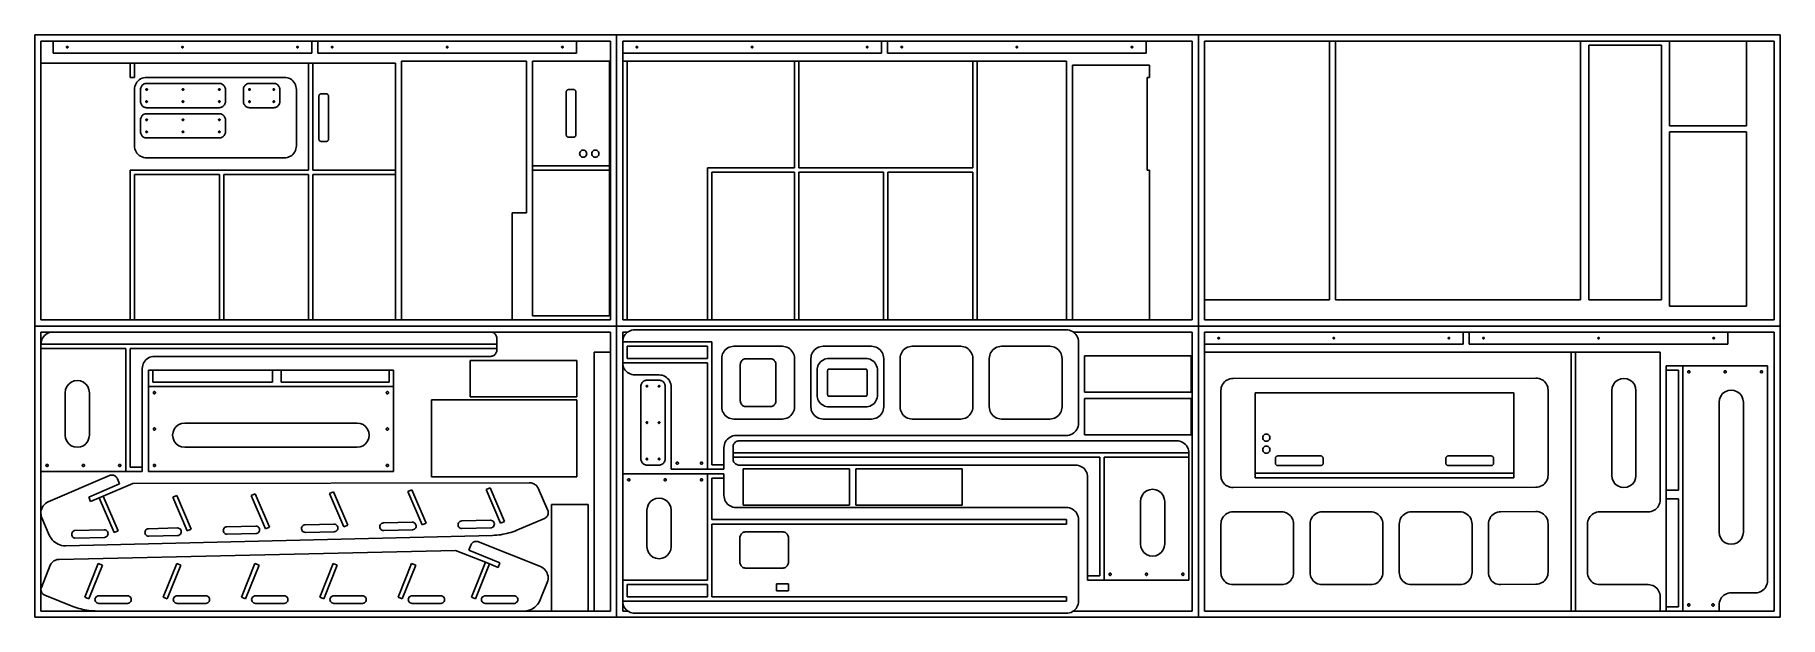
# Model space of a CAD drawing. Extents: x -136 to 152, y -38 to 58.
import ezdxf

# ---------------------------------------------------------------- set-up
doc = ezdxf.new("R2010")
doc.units = 0
doc.header["$MEASUREMENT"] = 0
doc.layers.get('0').update_dxf_attribs({"linetype": 'CONTINUOUS'})

msp = doc.modelspace()

# ---------------------------------------------------------------- linework, layer by layer
for p, q in [((-136.17, 57.89), (-136.17, 9.89)), ((-40.17, 57.89), (-136.17, 57.89)), ((-40.17, 9.89), (-40.17, 57.89)), ((-40.17, 57.89), (-40.17, 9.89)), ((55.83, 57.89), (-40.17, 57.89)), ((55.83, 9.89), (55.83, 57.89)), ((55.83, 57.89), (55.83, 9.89)), ((151.83, 57.89), (55.83, 57.89)), ((151.83, 9.89), (151.83, 57.89)), ((-41.17, 56.89), (-135.17, 56.89)), ((-135.17, 56.89), (-135.17, 10.89)), ((-90.47, 56.89), (-133.17, 56.89)), ((-133.17, 56.89), (-133.17, 54.89)), ((-90.47, 54.89), (-133.17, 54.89)), ((-130.94, 55.93), (-130.93, 55.96)), ((-130.94, 55.89), (-130.94, 55.93)), ((-130.94, 55.86), (-130.94, 55.89)), ((-130.93, 55.83), (-130.94, 55.86)), ((-130.93, 55.96), (-130.91, 55.98)), ((-130.91, 55.81), (-130.93, 55.83)), ((-130.91, 55.98), (-130.88, 56)), ((-130.88, 55.79), (-130.91, 55.81)), ((-130.88, 56), (-130.85, 56.01)), ((-130.85, 55.77), (-130.88, 55.79)), ((-130.85, 56.01), (-130.82, 56.02)), ((-130.82, 55.77), (-130.85, 55.77)), ((-130.82, 56.02), (-130.78, 56.01)), ((-130.78, 55.77), (-130.82, 55.77)), ((-130.78, 56.01), (-130.75, 56)), ((-130.75, 55.79), (-130.78, 55.77)), ((-130.75, 56), (-130.73, 55.98)), ((-130.73, 55.81), (-130.75, 55.79)), ((-130.73, 55.98), (-130.71, 55.96)), ((-130.71, 55.83), (-130.73, 55.81)), ((-130.71, 55.96), (-130.7, 55.93)), ((-130.7, 55.86), (-130.71, 55.83)), ((-130.7, 55.93), (-130.69, 55.89)), ((-130.69, 55.89), (-130.7, 55.86)), ((-111.94, 55.93), (-111.93, 55.96)), ((-111.94, 55.89), (-111.94, 55.93)), ((-111.94, 55.86), (-111.94, 55.89)), ((-111.93, 55.83), (-111.94, 55.86)), ((-111.93, 55.96), (-111.91, 55.98)), ((-111.91, 55.81), (-111.93, 55.83)), ((-111.91, 55.98), (-111.88, 56)), ((-111.88, 55.79), (-111.91, 55.81)), ((-111.88, 56), (-111.85, 56.01)), ((-111.85, 55.77), (-111.88, 55.79)), ((-111.85, 56.01), (-111.82, 56.02)), ((-111.82, 55.77), (-111.85, 55.77)), ((-111.82, 56.02), (-111.78, 56.01)), ((-111.78, 55.77), (-111.82, 55.77)), ((-111.78, 56.01), (-111.75, 56)), ((-111.75, 55.79), (-111.78, 55.77)), ((-111.75, 56), (-111.73, 55.98)), ((-111.73, 55.81), (-111.75, 55.79)), ((-111.73, 55.98), (-111.71, 55.96)), ((-111.71, 55.83), (-111.73, 55.81)), ((-111.71, 55.96), (-111.7, 55.93)), ((-111.7, 55.86), (-111.71, 55.83)), ((-111.7, 55.93), (-111.69, 55.89)), ((-111.69, 55.89), (-111.7, 55.86)), ((-92.94, 55.93), (-92.93, 55.96)), ((-92.94, 55.89), (-92.94, 55.93)), ((-92.94, 55.86), (-92.94, 55.89)), ((-92.93, 55.83), (-92.94, 55.86)), ((-92.93, 55.96), (-92.91, 55.98)), ((-92.91, 55.81), (-92.93, 55.83)), ((-92.91, 55.98), (-92.88, 56)), ((-92.88, 55.79), (-92.91, 55.81)), ((-92.88, 56), (-92.85, 56.01)), ((-92.85, 55.77), (-92.88, 55.79)), ((-92.85, 56.01), (-92.82, 56.02)), ((-92.82, 55.77), (-92.85, 55.77)), ((-92.82, 56.02), (-92.78, 56.01)), ((-92.78, 55.77), (-92.82, 55.77)), ((-92.78, 56.01), (-92.75, 56)), ((-92.75, 55.79), (-92.78, 55.77)), ((-92.75, 56), (-92.73, 55.98)), ((-92.73, 55.81), (-92.75, 55.79)), ((-92.73, 55.98), (-92.71, 55.96)), ((-92.71, 55.83), (-92.73, 55.81)), ((-92.71, 55.96), (-92.7, 55.93)), ((-92.7, 55.86), (-92.71, 55.83)), ((-92.7, 55.93), (-92.69, 55.89)), ((-92.69, 55.89), (-92.7, 55.86)), ((-90.47, 56.89), (-90.47, 54.89)), ((-46.77, 56.89), (-89.47, 56.89)), ((-89.47, 56.89), (-89.47, 54.89)), ((-46.77, 54.89), (-89.47, 54.89)), ((-87.24, 55.93), (-87.23, 55.96)), ((-87.24, 55.89), (-87.24, 55.93)), ((-87.24, 55.86), (-87.24, 55.89)), ((-87.23, 55.83), (-87.24, 55.86)), ((-87.23, 55.96), (-87.21, 55.98)), ((-87.21, 55.81), (-87.23, 55.83)), ((-87.21, 55.98), (-87.18, 56)), ((-87.18, 55.79), (-87.21, 55.81)), ((-87.18, 56), (-87.15, 56.01)), ((-87.15, 55.77), (-87.18, 55.79)), ((-87.15, 56.01), (-87.12, 56.02)), ((-87.12, 55.77), (-87.15, 55.77)), ((-87.12, 56.02), (-87.08, 56.01)), ((-87.08, 55.77), (-87.12, 55.77)), ((-87.08, 56.01), (-87.05, 56)), ((-87.05, 55.79), (-87.08, 55.77)), ((-87.05, 56), (-87.03, 55.98)), ((-87.03, 55.81), (-87.05, 55.79)), ((-87.03, 55.98), (-87.01, 55.96)), ((-87.01, 55.83), (-87.03, 55.81)), ((-87.01, 55.96), (-87, 55.93)), ((-87, 55.86), (-87.01, 55.83)), ((-87, 55.93), (-86.99, 55.89)), ((-86.99, 55.89), (-87, 55.86)), ((-68.24, 55.93), (-68.23, 55.96)), ((-68.24, 55.89), (-68.24, 55.93)), ((-68.24, 55.86), (-68.24, 55.89)), ((-68.23, 55.83), (-68.24, 55.86)), ((-68.23, 55.96), (-68.21, 55.98)), ((-68.21, 55.81), (-68.23, 55.83)), ((-68.21, 55.98), (-68.18, 56)), ((-68.18, 55.79), (-68.21, 55.81)), ((-68.18, 56), (-68.15, 56.01)), ((-68.15, 55.77), (-68.18, 55.79)), ((-68.15, 56.01), (-68.12, 56.02)), ((-68.12, 55.77), (-68.15, 55.77)), ((-68.12, 56.02), (-68.08, 56.01)), ((-68.08, 55.77), (-68.12, 55.77)), ((-68.08, 56.01), (-68.05, 56)), ((-68.05, 55.79), (-68.08, 55.77)), ((-68.05, 56), (-68.03, 55.98)), ((-68.03, 55.81), (-68.05, 55.79)), ((-68.03, 55.98), (-68.01, 55.96)), ((-68.01, 55.83), (-68.03, 55.81)), ((-68.01, 55.96), (-68, 55.93)), ((-68, 55.86), (-68.01, 55.83)), ((-68, 55.93), (-67.99, 55.89)), ((-67.99, 55.89), (-68, 55.86)), ((-49.24, 55.93), (-49.23, 55.96)), ((-49.24, 55.89), (-49.24, 55.93)), ((-49.24, 55.86), (-49.24, 55.89)), ((-49.23, 55.83), (-49.24, 55.86)), ((-49.23, 55.96), (-49.21, 55.98)), ((-49.21, 55.81), (-49.23, 55.83)), ((-49.21, 55.98), (-49.18, 56)), ((-49.18, 55.79), (-49.21, 55.81)), ((-49.18, 56), (-49.15, 56.01)), ((-49.15, 55.77), (-49.18, 55.79)), ((-49.15, 56.01), (-49.12, 56.02)), ((-49.12, 55.77), (-49.15, 55.77)), ((-49.12, 56.02), (-49.08, 56.01)), ((-49.08, 55.77), (-49.12, 55.77)), ((-49.08, 56.01), (-49.05, 56)), ((-49.05, 55.79), (-49.08, 55.77)), ((-49.05, 56), (-49.03, 55.98)), ((-49.03, 55.81), (-49.05, 55.79)), ((-49.03, 55.98), (-49.01, 55.96)), ((-49.01, 55.83), (-49.03, 55.81)), ((-49.01, 55.96), (-49, 55.93)), ((-49, 55.86), (-49.01, 55.83)), ((-49, 55.93), (-48.99, 55.89)), ((-48.99, 55.89), (-49, 55.86)), ((-46.77, 56.89), (-46.77, 54.89)), ((-41.17, 10.89), (-41.17, 56.89)), ((3.53, 56.89), (-39.17, 56.89)), ((-39.17, 56.89), (-39.17, 54.89)), ((54.83, 56.89), (-39.17, 56.89)), ((-39.17, 56.89), (-39.17, 10.89)), ((3.53, 54.89), (-39.17, 54.89)), ((-36.94, 55.93), (-36.93, 55.96)), ((-36.94, 55.89), (-36.94, 55.93)), ((-36.94, 55.86), (-36.94, 55.89)), ((-36.93, 55.83), (-36.94, 55.86)), ((-36.93, 55.96), (-36.91, 55.98)), ((-36.91, 55.81), (-36.93, 55.83)), ((-36.91, 55.98), (-36.88, 56)), ((-36.88, 55.79), (-36.91, 55.81)), ((-36.88, 56), (-36.85, 56.01)), ((-36.85, 55.77), (-36.88, 55.79)), ((-36.85, 56.01), (-36.82, 56.02)), ((-36.82, 55.77), (-36.85, 55.77)), ((-36.82, 56.02), (-36.78, 56.01)), ((-36.78, 55.77), (-36.82, 55.77)), ((-36.78, 56.01), (-36.75, 56)), ((-36.75, 55.79), (-36.78, 55.77)), ((-36.75, 56), (-36.73, 55.98)), ((-36.73, 55.81), (-36.75, 55.79)), ((-36.73, 55.98), (-36.71, 55.96)), ((-36.71, 55.83), (-36.73, 55.81)), ((-36.71, 55.96), (-36.7, 55.93)), ((-36.7, 55.86), (-36.71, 55.83)), ((-36.7, 55.93), (-36.69, 55.89)), ((-36.69, 55.89), (-36.7, 55.86)), ((-17.94, 55.93), (-17.93, 55.96)), ((-17.94, 55.89), (-17.94, 55.93)), ((-17.94, 55.86), (-17.94, 55.89)), ((-17.93, 55.83), (-17.94, 55.86)), ((-17.93, 55.96), (-17.91, 55.98)), ((-17.91, 55.81), (-17.93, 55.83)), ((-17.91, 55.98), (-17.88, 56)), ((-17.88, 55.79), (-17.91, 55.81)), ((-17.88, 56), (-17.85, 56.01)), ((-17.85, 55.77), (-17.88, 55.79)), ((-17.85, 56.01), (-17.82, 56.02)), ((-17.82, 55.77), (-17.85, 55.77)), ((-17.82, 56.02), (-17.78, 56.01)), ((-17.78, 55.77), (-17.82, 55.77)), ((-17.78, 56.01), (-17.75, 56)), ((-17.75, 55.79), (-17.78, 55.77)), ((-17.75, 56), (-17.73, 55.98)), ((-17.73, 55.81), (-17.75, 55.79)), ((-17.73, 55.98), (-17.71, 55.96)), ((-17.71, 55.83), (-17.73, 55.81)), ((-17.71, 55.96), (-17.7, 55.93)), ((-17.7, 55.86), (-17.71, 55.83)), ((-17.7, 55.93), (-17.69, 55.89)), ((-17.69, 55.89), (-17.7, 55.86)), ((1.06, 55.93), (1.07, 55.96)), ((1.06, 55.89), (1.06, 55.93)), ((1.06, 55.86), (1.06, 55.89)), ((1.07, 55.83), (1.06, 55.86)), ((1.07, 55.96), (1.09, 55.98)), ((1.09, 55.81), (1.07, 55.83)), ((1.09, 55.98), (1.12, 56)), ((1.12, 55.79), (1.09, 55.81)), ((1.12, 56), (1.15, 56.01)), ((1.15, 55.77), (1.12, 55.79)), ((1.15, 56.01), (1.18, 56.02)), ((1.18, 55.77), (1.15, 55.77)), ((1.18, 56.02), (1.22, 56.01)), ((1.22, 55.77), (1.18, 55.77)), ((1.22, 56.01), (1.25, 56)), ((1.25, 55.79), (1.22, 55.77)), ((1.25, 56), (1.27, 55.98)), ((1.27, 55.81), (1.25, 55.79)), ((1.27, 55.98), (1.29, 55.96)), ((1.29, 55.83), (1.27, 55.81)), ((1.29, 55.96), (1.3, 55.93)), ((1.3, 55.86), (1.29, 55.83)), ((1.3, 55.93), (1.31, 55.89)), ((1.31, 55.89), (1.3, 55.86)), ((3.53, 56.89), (3.53, 54.89)), ((47.23, 56.89), (4.53, 56.89)), ((4.53, 56.89), (4.53, 54.89)), ((47.23, 54.89), (4.53, 54.89)), ((6.76, 55.93), (6.77, 55.96)), ((6.76, 55.89), (6.76, 55.93)), ((6.76, 55.86), (6.76, 55.89)), ((6.77, 55.83), (6.76, 55.86)), ((6.77, 55.96), (6.79, 55.98)), ((6.79, 55.81), (6.77, 55.83)), ((6.79, 55.98), (6.82, 56)), ((6.82, 55.79), (6.79, 55.81)), ((6.82, 56), (6.85, 56.01)), ((6.85, 55.77), (6.82, 55.79)), ((6.85, 56.01), (6.88, 56.02)), ((6.88, 55.77), (6.85, 55.77)), ((6.88, 56.02), (6.92, 56.01)), ((6.92, 55.77), (6.88, 55.77)), ((6.92, 56.01), (6.95, 56)), ((6.95, 55.79), (6.92, 55.77)), ((6.95, 56), (6.97, 55.98)), ((6.97, 55.81), (6.95, 55.79)), ((6.97, 55.98), (6.99, 55.96)), ((6.99, 55.83), (6.97, 55.81)), ((6.99, 55.96), (7, 55.93)), ((7, 55.86), (6.99, 55.83)), ((7, 55.93), (7.01, 55.89)), ((7.01, 55.89), (7, 55.86)), ((25.76, 55.93), (25.77, 55.96)), ((25.76, 55.89), (25.76, 55.93)), ((25.76, 55.86), (25.76, 55.89)), ((25.77, 55.83), (25.76, 55.86)), ((25.77, 55.96), (25.79, 55.98)), ((25.79, 55.81), (25.77, 55.83)), ((25.79, 55.98), (25.82, 56)), ((25.82, 55.79), (25.79, 55.81)), ((25.82, 56), (25.85, 56.01)), ((25.85, 55.77), (25.82, 55.79)), ((25.85, 56.01), (25.88, 56.02)), ((25.88, 55.77), (25.85, 55.77)), ((25.88, 56.02), (25.92, 56.01)), ((25.92, 55.77), (25.88, 55.77)), ((25.92, 56.01), (25.95, 56)), ((25.95, 55.79), (25.92, 55.77)), ((25.95, 56), (25.97, 55.98)), ((25.97, 55.81), (25.95, 55.79)), ((25.97, 55.98), (25.99, 55.96)), ((25.99, 55.83), (25.97, 55.81)), ((25.99, 55.96), (26, 55.93)), ((26, 55.86), (25.99, 55.83)), ((26, 55.93), (26.01, 55.89)), ((26.01, 55.89), (26, 55.86)), ((44.76, 55.93), (44.77, 55.96)), ((44.76, 55.89), (44.76, 55.93)), ((44.76, 55.86), (44.76, 55.89)), ((44.77, 55.83), (44.76, 55.86)), ((44.77, 55.96), (44.79, 55.98)), ((44.79, 55.81), (44.77, 55.83)), ((44.79, 55.98), (44.82, 56)), ((44.82, 55.79), (44.79, 55.81)), ((44.82, 56), (44.85, 56.01)), ((44.85, 55.77), (44.82, 55.79)), ((44.85, 56.01), (44.88, 56.02)), ((44.88, 55.77), (44.85, 55.77)), ((44.88, 56.02), (44.92, 56.01)), ((44.92, 55.77), (44.88, 55.77)), ((44.92, 56.01), (44.95, 56)), ((44.95, 55.79), (44.92, 55.77)), ((44.95, 56), (44.97, 55.98)), ((44.97, 55.81), (44.95, 55.79)), ((44.97, 55.98), (44.99, 55.96)), ((44.99, 55.83), (44.97, 55.81)), ((44.99, 55.96), (45, 55.93)), ((45, 55.86), (44.99, 55.83)), ((45, 55.93), (45.01, 55.89)), ((45.01, 55.89), (45, 55.86)), ((47.23, 56.89), (47.23, 54.89)), ((54.83, 10.89), (54.83, 56.89)), ((56.83, 14.19), (56.83, 56.89)), ((56.83, 56.89), (77.46, 56.89)), ((150.83, 56.89), (56.83, 56.89)), ((56.83, 56.89), (56.83, 10.89)), ((77.46, 56.89), (77.46, 14.19)), ((78.46, 14.19), (78.46, 56.89)), ((78.46, 56.89), (118.9, 56.89)), ((118.9, 56.89), (118.9, 14.19)), ((120.25, 56.19), (132.25, 56.19)), ((120.25, 14.19), (120.25, 56.19)), ((132.25, 56.19), (132.25, 14.19)), ((146.3, 56.89), (133.6, 56.89)), ((133.6, 42.91), (133.6, 56.89)), ((146.3, 42.91), (146.3, 56.89)), ((150.83, 10.89), (150.83, 56.89)), ((-135.17, 53.24), (-135.17, 10.89)), ((-120.45, 53.24), (-135.17, 53.24)), ((-120.45, 53.24), (-120.45, 50.89)), ((-119.73, 53.24), (-120.45, 53.24)), ((-91.01, 53.24), (-119.73, 53.24)), ((-119.73, 50.89), (-119.73, 53.24)), ((-91.01, 53.24), (-91.01, 35.61)), ((-90.29, 53.24), (-91.01, 53.24)), ((-90.29, 53.24), (-90.29, 35.61)), ((-76.67, 53.24), (-90.29, 53.24)), ((-76.67, 53.24), (-76.67, 35.61)), ((-75.67, 53.59), (-55.04, 53.59)), ((-75.67, 10.89), (-75.67, 53.59)), ((-55.04, 53.59), (-55.04, 28.53)), ((-54.04, 53.59), (-41.34, 53.59)), ((-54.04, 36.31), (-54.04, 53.59)), ((-41.34, 53.59), (-41.34, 36.31)), ((-39.17, 53.59), (-39.17, 10.89)), ((-39.17, 53.59), (-38.45, 53.59)), ((-38.45, 53.59), (-10.83, 53.59)), ((-38.45, 53.59), (-38.45, 10.89)), ((-10.83, 53.59), (-10.83, 35.96)), ((-10.83, 53.59), (-10.11, 53.59)), ((-10.11, 53.59), (18.61, 53.59)), ((-10.11, 53.59), (-10.11, 35.96)), ((18.61, 53.59), (19.33, 53.59)), ((18.61, 35.96), (18.61, 53.59)), ((19.33, 53.59), (34.05, 53.59)), ((19.33, 10.89), (19.33, 53.59)), ((34.05, 10.89), (34.05, 53.59)), ((35.05, 52.89), (47.75, 52.89)), ((35.05, 10.89), (35.05, 52.89)), ((47.75, 52.89), (47.75, 50.89)), ((-119.73, 50.89), (-120.45, 50.89)), ((-119.73, 48.89), (-119.71, 49.16)), ((-119.71, 49.16), (-119.66, 49.41)), ((-119.66, 49.41), (-119.58, 49.66)), ((-119.58, 49.66), (-119.46, 49.89)), ((-119.46, 49.89), (-119.32, 50.11)), ((-119.32, 50.11), (-119.14, 50.31)), ((-119.14, 50.31), (-118.95, 50.48)), ((-118.95, 50.48), (-118.73, 50.63)), ((-118.73, 50.63), (-118.49, 50.74)), ((-118.72, 49.02), (-118.73, 48.89)), ((-118.7, 49.15), (-118.72, 49.02)), ((-118.65, 49.28), (-118.7, 49.15)), ((-118.6, 49.39), (-118.65, 49.28)), ((-118.52, 49.5), (-118.6, 49.39)), ((-118.44, 49.6), (-118.52, 49.5)), ((-118.49, 50.74), (-118.25, 50.83)), ((-118.34, 49.69), (-118.44, 49.6)), ((-118.23, 49.76), (-118.34, 49.69)), ((-118.25, 50.83), (-117.99, 50.88)), ((-118.11, 49.82), (-118.23, 49.76)), ((-117.99, 49.86), (-118.11, 49.82)), ((-117.99, 50.88), (-117.73, 50.89)), ((-117.86, 49.89), (-117.99, 49.86)), ((-117.73, 49.89), (-117.86, 49.89)), ((-117.84, 48.96), (-117.82, 48.98)), ((-117.82, 48.98), (-117.79, 49)), ((-117.79, 49), (-117.76, 49.01)), ((-117.76, 49.01), (-117.73, 49.02)), ((-95.01, 50.89), (-117.73, 50.89)), ((-117.73, 49.89), (-105.74, 49.89)), ((-117.73, 49.02), (-117.7, 49.01)), ((-117.7, 49.01), (-117.67, 49)), ((-117.67, 49), (-117.64, 48.98)), ((-117.64, 48.98), (-117.62, 48.96)), ((-111.84, 48.96), (-111.82, 48.98)), ((-111.82, 48.98), (-111.8, 49)), ((-111.8, 49), (-111.77, 49.01)), ((-111.77, 49.01), (-111.73, 49.02)), ((-111.73, 49.02), (-111.7, 49.01)), ((-111.7, 49.01), (-111.67, 49)), ((-111.67, 49), (-111.64, 48.98)), ((-111.64, 48.98), (-111.62, 48.96)), ((-105.84, 48.96), (-105.82, 48.98)), ((-105.82, 48.98), (-105.8, 49)), ((-105.8, 49), (-105.77, 49.01)), ((-105.77, 49.01), (-105.74, 49.02)), ((-105.61, 49.89), (-105.74, 49.89)), ((-105.74, 49.02), (-105.7, 49.01)), ((-105.7, 49.01), (-105.67, 49)), ((-105.67, 49), (-105.65, 48.98)), ((-105.65, 48.98), (-105.63, 48.96)), ((-105.48, 49.86), (-105.61, 49.89)), ((-105.35, 49.82), (-105.48, 49.86)), ((-105.24, 49.76), (-105.35, 49.82)), ((-105.13, 49.69), (-105.24, 49.76)), ((-105.03, 49.6), (-105.13, 49.69)), ((-104.94, 49.5), (-105.03, 49.6)), ((-104.87, 49.39), (-104.94, 49.5)), ((-104.81, 49.28), (-104.87, 49.39)), ((-104.77, 49.15), (-104.81, 49.28)), ((-104.74, 49.02), (-104.77, 49.15)), ((-104.74, 48.89), (-104.74, 49.02)), ((-101.74, 49.02), (-101.75, 48.89)), ((-101.72, 49.15), (-101.74, 49.02)), ((-101.68, 49.28), (-101.72, 49.15)), ((-101.62, 49.39), (-101.68, 49.28)), ((-101.55, 49.5), (-101.62, 49.39)), ((-101.46, 49.6), (-101.55, 49.5)), ((-101.36, 49.69), (-101.46, 49.6)), ((-101.25, 49.76), (-101.36, 49.69)), ((-101.14, 49.82), (-101.25, 49.76)), ((-101.01, 49.86), (-101.14, 49.82)), ((-100.88, 49.89), (-101.01, 49.86)), ((-100.75, 49.89), (-100.88, 49.89)), ((-100.86, 48.96), (-100.84, 48.98)), ((-100.84, 48.98), (-100.82, 49)), ((-100.82, 49), (-100.79, 49.01)), ((-100.79, 49.01), (-100.75, 49.02)), ((-100.75, 49.89), (-96.75, 49.89)), ((-100.75, 49.02), (-100.72, 49.01)), ((-100.72, 49.01), (-100.69, 49)), ((-100.69, 49), (-100.66, 48.98)), ((-100.66, 48.98), (-100.64, 48.96)), ((-96.86, 48.96), (-96.84, 48.98)), ((-96.84, 48.98), (-96.82, 49)), ((-96.82, 49), (-96.79, 49.01)), ((-96.79, 49.01), (-96.75, 49.02)), ((-96.62, 49.89), (-96.75, 49.89)), ((-96.75, 49.02), (-96.72, 49.01)), ((-96.72, 49.01), (-96.69, 49)), ((-96.69, 49), (-96.66, 48.98)), ((-96.66, 48.98), (-96.64, 48.96)), ((-96.49, 49.86), (-96.62, 49.89)), ((-96.37, 49.82), (-96.49, 49.86)), ((-96.25, 49.76), (-96.37, 49.82)), ((-96.14, 49.69), (-96.25, 49.76)), ((-96.05, 49.6), (-96.14, 49.69)), ((-95.96, 49.5), (-96.05, 49.6)), ((-95.89, 49.39), (-95.96, 49.5)), ((-95.83, 49.28), (-95.89, 49.39)), ((-95.79, 49.15), (-95.83, 49.28)), ((-95.76, 49.02), (-95.79, 49.15)), ((-95.75, 48.89), (-95.76, 49.02)), ((-94.75, 50.88), (-95.01, 50.89)), ((-94.49, 50.83), (-94.75, 50.88)), ((-94.25, 50.74), (-94.49, 50.83)), ((-94.01, 50.63), (-94.25, 50.74)), ((-93.79, 50.48), (-94.01, 50.63)), ((-93.6, 50.31), (-93.79, 50.48)), ((-93.42, 50.11), (-93.6, 50.31)), ((-93.28, 49.89), (-93.42, 50.11)), ((-93.16, 49.66), (-93.28, 49.89)), ((-93.08, 49.41), (-93.16, 49.66)), ((-93.03, 49.16), (-93.08, 49.41)), ((-93.01, 48.89), (-93.03, 49.16)), ((47.4, 50.89), (47.4, 35.61)), ((47.4, 50.89), (47.75, 50.89)), ((-119.73, 39.61), (-119.73, 48.89)), ((-118.73, 46.9), (-118.73, 48.89)), ((-118.73, 46.9), (-118.72, 46.77)), ((-118.72, 46.77), (-118.7, 46.64)), ((-118.7, 46.64), (-118.65, 46.51)), ((-118.65, 46.51), (-118.59, 46.4)), ((-118.59, 46.4), (-118.52, 46.29)), ((-118.52, 46.29), (-118.44, 46.19)), ((-118.44, 46.19), (-118.34, 46.1)), ((-118.34, 46.1), (-118.23, 46.03)), ((-117.85, 48.93), (-117.84, 48.96)), ((-117.85, 48.89), (-117.85, 48.93)), ((-117.85, 48.86), (-117.85, 48.89)), ((-117.84, 48.83), (-117.85, 48.86)), ((-117.85, 46.93), (-117.84, 46.96)), ((-117.85, 46.89), (-117.85, 46.93)), ((-117.85, 46.86), (-117.85, 46.89)), ((-117.84, 46.83), (-117.85, 46.86)), ((-117.82, 48.81), (-117.84, 48.83)), ((-117.84, 46.96), (-117.82, 46.98)), ((-117.82, 46.81), (-117.84, 46.83)), ((-117.79, 48.79), (-117.82, 48.81)), ((-117.82, 46.98), (-117.79, 47)), ((-117.79, 46.79), (-117.82, 46.81)), ((-117.76, 48.77), (-117.79, 48.79)), ((-117.79, 47), (-117.76, 47.01)), ((-117.76, 46.77), (-117.79, 46.79)), ((-117.73, 48.77), (-117.76, 48.77)), ((-117.76, 47.01), (-117.73, 47.02)), ((-117.73, 46.77), (-117.76, 46.77)), ((-117.7, 48.77), (-117.73, 48.77)), ((-117.73, 47.02), (-117.7, 47.01)), ((-117.7, 46.77), (-117.73, 46.77)), ((-117.67, 48.79), (-117.7, 48.77)), ((-117.7, 47.01), (-117.67, 47)), ((-117.67, 46.79), (-117.7, 46.77)), ((-117.64, 48.81), (-117.67, 48.79)), ((-117.67, 47), (-117.64, 46.98)), ((-117.64, 46.81), (-117.67, 46.79)), ((-117.62, 48.83), (-117.64, 48.81)), ((-117.64, 46.98), (-117.62, 46.96)), ((-117.62, 46.83), (-117.64, 46.81)), ((-117.62, 48.96), (-117.61, 48.93)), ((-117.61, 48.86), (-117.62, 48.83)), ((-117.62, 46.96), (-117.61, 46.93)), ((-117.61, 46.86), (-117.62, 46.83)), ((-117.61, 48.93), (-117.6, 48.89)), ((-117.6, 48.89), (-117.61, 48.86)), ((-117.61, 46.93), (-117.6, 46.89)), ((-117.6, 46.89), (-117.61, 46.86)), ((-111.86, 48.89), (-111.85, 48.93)), ((-111.85, 48.86), (-111.86, 48.89)), ((-111.86, 46.89), (-111.85, 46.93)), ((-111.85, 46.86), (-111.86, 46.89)), ((-111.85, 48.93), (-111.84, 48.96)), ((-111.84, 48.83), (-111.85, 48.86)), ((-111.85, 46.93), (-111.84, 46.96)), ((-111.84, 46.83), (-111.85, 46.86)), ((-111.82, 48.81), (-111.84, 48.83)), ((-111.84, 46.96), (-111.82, 46.98)), ((-111.82, 46.81), (-111.84, 46.83)), ((-111.8, 48.79), (-111.82, 48.81)), ((-111.82, 46.98), (-111.8, 47)), ((-111.8, 46.79), (-111.82, 46.81)), ((-111.77, 48.77), (-111.8, 48.79)), ((-111.8, 47), (-111.77, 47.01)), ((-111.77, 46.77), (-111.8, 46.79)), ((-111.73, 48.77), (-111.77, 48.77)), ((-111.77, 47.01), (-111.73, 47.02)), ((-111.73, 46.77), (-111.77, 46.77)), ((-111.7, 48.77), (-111.73, 48.77)), ((-111.73, 47.02), (-111.7, 47.01)), ((-111.7, 46.77), (-111.73, 46.77)), ((-111.67, 48.79), (-111.7, 48.77)), ((-111.7, 47.01), (-111.67, 47)), ((-111.67, 46.79), (-111.7, 46.77)), ((-111.64, 48.81), (-111.67, 48.79)), ((-111.67, 47), (-111.64, 46.98)), ((-111.64, 46.81), (-111.67, 46.79)), ((-111.62, 48.83), (-111.64, 48.81)), ((-111.64, 46.98), (-111.62, 46.96)), ((-111.62, 46.83), (-111.64, 46.81)), ((-111.62, 48.96), (-111.61, 48.93)), ((-111.61, 48.86), (-111.62, 48.83)), ((-111.62, 46.96), (-111.61, 46.93)), ((-111.61, 46.86), (-111.62, 46.83)), ((-111.61, 48.93), (-111.61, 48.89)), ((-111.61, 48.89), (-111.61, 48.86)), ((-111.61, 46.93), (-111.61, 46.89)), ((-111.61, 46.89), (-111.61, 46.86)), ((-105.86, 48.93), (-105.84, 48.96)), ((-105.86, 48.89), (-105.86, 48.93)), ((-105.86, 48.86), (-105.86, 48.89)), ((-105.84, 48.83), (-105.86, 48.86)), ((-105.86, 46.93), (-105.84, 46.96)), ((-105.86, 46.89), (-105.86, 46.93)), ((-105.86, 46.86), (-105.86, 46.89)), ((-105.84, 46.83), (-105.86, 46.86)), ((-105.82, 48.81), (-105.84, 48.83)), ((-105.84, 46.96), (-105.82, 46.98)), ((-105.82, 46.81), (-105.84, 46.83)), ((-105.8, 48.79), (-105.82, 48.81)), ((-105.82, 46.98), (-105.8, 47)), ((-105.8, 46.79), (-105.82, 46.81)), ((-105.77, 48.77), (-105.8, 48.79)), ((-105.8, 47), (-105.77, 47.01)), ((-105.77, 46.77), (-105.8, 46.79)), ((-105.74, 48.77), (-105.77, 48.77)), ((-105.77, 47.01), (-105.74, 47.02)), ((-105.74, 46.77), (-105.77, 46.77)), ((-105.7, 48.77), (-105.74, 48.77)), ((-105.74, 47.02), (-105.7, 47.01)), ((-105.7, 46.77), (-105.74, 46.77)), ((-105.67, 48.79), (-105.7, 48.77)), ((-105.7, 47.01), (-105.67, 47)), ((-105.67, 46.79), (-105.7, 46.77)), ((-105.65, 48.81), (-105.67, 48.79)), ((-105.67, 47), (-105.65, 46.98)), ((-105.65, 46.81), (-105.67, 46.79)), ((-105.63, 48.83), (-105.65, 48.81)), ((-105.65, 46.98), (-105.63, 46.96)), ((-105.63, 46.83), (-105.65, 46.81)), ((-105.63, 48.96), (-105.62, 48.93)), ((-105.62, 48.86), (-105.63, 48.83)), ((-105.63, 46.96), (-105.62, 46.93)), ((-105.62, 46.86), (-105.63, 46.83)), ((-105.62, 48.93), (-105.61, 48.89)), ((-105.61, 48.89), (-105.62, 48.86)), ((-105.62, 46.93), (-105.61, 46.89)), ((-105.61, 46.89), (-105.62, 46.86)), ((-105.13, 46.1), (-105.24, 46.03)), ((-105.03, 46.19), (-105.13, 46.1)), ((-104.94, 46.29), (-105.03, 46.19)), ((-104.87, 46.39), (-104.94, 46.29)), ((-104.81, 46.51), (-104.87, 46.39)), ((-104.77, 46.64), (-104.81, 46.51)), ((-104.74, 46.76), (-104.77, 46.64)), ((-104.74, 48.89), (-104.74, 46.89)), ((-104.74, 46.89), (-104.74, 46.76)), ((-101.75, 46.9), (-101.75, 48.89)), ((-101.75, 46.9), (-101.74, 46.77)), ((-101.74, 46.77), (-101.72, 46.64)), ((-101.72, 46.64), (-101.68, 46.51)), ((-101.68, 46.51), (-101.62, 46.4)), ((-101.62, 46.4), (-101.55, 46.29)), ((-101.55, 46.29), (-101.46, 46.19)), ((-101.46, 46.19), (-101.36, 46.1)), ((-101.36, 46.1), (-101.25, 46.03)), ((-100.88, 48.89), (-100.87, 48.93)), ((-100.87, 48.86), (-100.88, 48.89)), ((-100.88, 46.89), (-100.87, 46.93)), ((-100.87, 46.86), (-100.88, 46.89)), ((-100.87, 48.93), (-100.86, 48.96)), ((-100.86, 48.83), (-100.87, 48.86)), ((-100.87, 46.93), (-100.86, 46.96)), ((-100.86, 46.83), (-100.87, 46.86)), ((-100.84, 48.81), (-100.86, 48.83)), ((-100.86, 46.96), (-100.84, 46.98)), ((-100.84, 46.81), (-100.86, 46.83)), ((-100.82, 48.79), (-100.84, 48.81)), ((-100.84, 46.98), (-100.82, 47)), ((-100.82, 46.79), (-100.84, 46.81)), ((-100.79, 48.77), (-100.82, 48.79)), ((-100.82, 47), (-100.79, 47.01)), ((-100.79, 46.77), (-100.82, 46.79)), ((-100.75, 48.77), (-100.79, 48.77)), ((-100.79, 47.01), (-100.75, 47.02)), ((-100.75, 46.77), (-100.79, 46.77)), ((-100.72, 48.77), (-100.75, 48.77)), ((-100.75, 47.02), (-100.72, 47.01)), ((-100.72, 46.77), (-100.75, 46.77)), ((-100.69, 48.79), (-100.72, 48.77)), ((-100.72, 47.01), (-100.69, 47)), ((-100.69, 46.79), (-100.72, 46.77)), ((-100.66, 48.81), (-100.69, 48.79)), ((-100.69, 47), (-100.66, 46.98)), ((-100.66, 46.81), (-100.69, 46.79)), ((-100.64, 48.83), (-100.66, 48.81)), ((-100.66, 46.98), (-100.64, 46.96)), ((-100.64, 46.83), (-100.66, 46.81)), ((-100.64, 48.96), (-100.63, 48.93)), ((-100.63, 48.86), (-100.64, 48.83)), ((-100.64, 46.96), (-100.63, 46.93)), ((-100.63, 46.86), (-100.64, 46.83)), ((-100.63, 48.93), (-100.63, 48.89)), ((-100.63, 48.89), (-100.63, 48.86)), ((-100.63, 46.93), (-100.63, 46.89)), ((-100.63, 46.89), (-100.63, 46.86)), ((-96.88, 48.89), (-96.87, 48.93)), ((-96.87, 48.86), (-96.88, 48.89)), ((-96.88, 46.89), (-96.87, 46.93)), ((-96.87, 46.86), (-96.88, 46.89)), ((-96.87, 48.93), (-96.86, 48.96)), ((-96.86, 48.83), (-96.87, 48.86)), ((-96.87, 46.93), (-96.86, 46.96)), ((-96.86, 46.83), (-96.87, 46.86)), ((-96.84, 48.81), (-96.86, 48.83)), ((-96.86, 46.96), (-96.84, 46.98)), ((-96.84, 46.81), (-96.86, 46.83)), ((-96.82, 48.79), (-96.84, 48.81)), ((-96.84, 46.98), (-96.82, 47)), ((-96.82, 46.79), (-96.84, 46.81)), ((-96.79, 48.77), (-96.82, 48.79)), ((-96.82, 47), (-96.79, 47.01)), ((-96.79, 46.77), (-96.82, 46.79)), ((-96.75, 48.77), (-96.79, 48.77)), ((-96.79, 47.01), (-96.75, 47.02)), ((-96.75, 46.77), (-96.79, 46.77)), ((-96.72, 48.77), (-96.75, 48.77)), ((-96.75, 47.02), (-96.72, 47.01)), ((-96.72, 46.77), (-96.75, 46.77)), ((-96.69, 48.79), (-96.72, 48.77)), ((-96.72, 47.01), (-96.69, 47)), ((-96.69, 46.79), (-96.72, 46.77)), ((-96.66, 48.81), (-96.69, 48.79)), ((-96.69, 47), (-96.66, 46.98)), ((-96.66, 46.81), (-96.69, 46.79)), ((-96.64, 48.83), (-96.66, 48.81)), ((-96.66, 46.98), (-96.64, 46.96)), ((-96.64, 46.83), (-96.66, 46.81)), ((-96.64, 48.96), (-96.63, 48.93)), ((-96.63, 48.86), (-96.64, 48.83)), ((-96.64, 46.96), (-96.63, 46.93)), ((-96.63, 46.86), (-96.64, 46.83)), ((-96.63, 48.93), (-96.63, 48.89)), ((-96.63, 48.89), (-96.63, 48.86)), ((-96.63, 46.93), (-96.63, 46.89)), ((-96.63, 46.89), (-96.63, 46.86)), ((-96.14, 46.1), (-96.25, 46.03)), ((-96.05, 46.19), (-96.14, 46.1)), ((-95.96, 46.29), (-96.05, 46.19)), ((-95.89, 46.39), (-95.96, 46.29)), ((-95.83, 46.51), (-95.89, 46.39)), ((-95.79, 46.64), (-95.83, 46.51)), ((-95.76, 46.76), (-95.79, 46.64)), ((-95.75, 46.89), (-95.76, 46.76)), ((-95.75, 48.89), (-95.75, 46.89)), ((-93.01, 48.89), (-93.01, 39.61)), ((-89.29, 47.85), (-89.28, 47.9)), ((-89.29, 47.8), (-89.29, 47.85)), ((-89.29, 47.8), (-89.29, 40.71)), ((-89.28, 47.9), (-89.26, 47.95)), ((-89.26, 47.95), (-89.24, 47.99)), ((-89.24, 47.99), (-89.21, 48.04)), ((-89.21, 48.04), (-89.18, 48.08)), ((-89.18, 48.08), (-89.14, 48.11)), ((-89.14, 48.11), (-89.1, 48.14)), ((-89.1, 48.14), (-89.05, 48.16)), ((-89.05, 48.16), (-89, 48.18)), ((-89, 48.18), (-88.95, 48.19)), ((-88.95, 48.19), (-88.9, 48.19)), ((-88.11, 48.19), (-88.9, 48.19)), ((-88.11, 48.19), (-88.06, 48.19)), ((-88.06, 48.19), (-88.01, 48.18)), ((-88.01, 48.18), (-87.96, 48.16)), ((-87.96, 48.16), (-87.91, 48.14)), ((-87.91, 48.14), (-87.87, 48.11)), ((-87.87, 48.11), (-87.83, 48.08)), ((-87.83, 48.08), (-87.8, 48.04)), ((-87.8, 48.04), (-87.77, 47.99)), ((-87.77, 47.99), (-87.75, 47.95)), ((-87.75, 47.95), (-87.73, 47.9)), ((-87.73, 47.9), (-87.72, 47.85)), ((-87.72, 47.85), (-87.72, 47.8)), ((-87.72, 40.71), (-87.72, 47.8)), ((-48.46, 48.6), (-48.47, 48.55)), ((-48.47, 48.55), (-48.47, 48.5)), ((-48.47, 41.41), (-48.47, 48.5)), ((-48.44, 48.65), (-48.46, 48.6)), ((-48.42, 48.69), (-48.44, 48.65)), ((-48.39, 48.74), (-48.42, 48.69)), ((-48.36, 48.78), (-48.39, 48.74)), ((-48.32, 48.81), (-48.36, 48.78)), ((-48.28, 48.84), (-48.32, 48.81)), ((-48.23, 48.86), (-48.28, 48.84)), ((-48.18, 48.88), (-48.23, 48.86)), ((-48.13, 48.89), (-48.18, 48.88)), ((-48.08, 48.89), (-48.13, 48.89)), ((-48.08, 48.89), (-47.29, 48.89)), ((-47.24, 48.89), (-47.29, 48.89)), ((-47.19, 48.88), (-47.24, 48.89)), ((-47.14, 48.86), (-47.19, 48.88)), ((-47.1, 48.84), (-47.14, 48.86)), ((-47.05, 48.81), (-47.1, 48.84)), ((-47.01, 48.78), (-47.05, 48.81)), ((-46.98, 48.74), (-47.01, 48.78)), ((-46.95, 48.69), (-46.98, 48.74)), ((-46.93, 48.65), (-46.95, 48.69)), ((-46.91, 48.6), (-46.93, 48.65)), ((-46.9, 48.55), (-46.91, 48.6)), ((-46.9, 48.5), (-46.9, 48.55)), ((-46.9, 48.5), (-46.9, 41.41)), ((-118.72, 44.03), (-118.73, 43.9)), ((-118.73, 41.91), (-118.73, 43.9)), ((-118.7, 44.16), (-118.72, 44.03)), ((-118.65, 44.29), (-118.7, 44.16)), ((-118.6, 44.4), (-118.65, 44.29)), ((-118.52, 44.51), (-118.6, 44.4)), ((-118.44, 44.61), (-118.52, 44.51)), ((-118.34, 44.7), (-118.44, 44.61)), ((-118.23, 44.77), (-118.34, 44.7)), ((-118.23, 46.03), (-118.11, 45.97)), ((-118.11, 44.83), (-118.23, 44.77)), ((-118.11, 45.97), (-117.99, 45.93)), ((-117.99, 44.87), (-118.11, 44.83)), ((-117.99, 45.93), (-117.86, 45.9)), ((-117.86, 44.89), (-117.99, 44.87)), ((-117.86, 45.9), (-117.73, 45.89)), ((-117.73, 44.9), (-117.86, 44.89)), ((-117.85, 43.94), (-117.84, 43.97)), ((-117.85, 43.9), (-117.85, 43.94)), ((-117.85, 43.87), (-117.85, 43.9)), ((-117.84, 43.84), (-117.85, 43.87)), ((-117.84, 43.97), (-117.82, 43.99)), ((-117.82, 43.81), (-117.84, 43.84)), ((-117.82, 43.99), (-117.79, 44.01)), ((-117.79, 43.79), (-117.82, 43.81)), ((-117.79, 44.01), (-117.76, 44.02)), ((-117.76, 43.78), (-117.79, 43.79)), ((-117.76, 44.02), (-117.73, 44.03)), ((-117.73, 43.78), (-117.76, 43.78)), ((-105.74, 45.89), (-117.73, 45.89)), ((-117.73, 44.9), (-105.74, 44.9)), ((-117.73, 44.03), (-117.7, 44.02)), ((-117.7, 43.78), (-117.73, 43.78)), ((-117.7, 44.02), (-117.67, 44.01)), ((-117.67, 43.79), (-117.7, 43.78)), ((-117.67, 44.01), (-117.64, 43.99)), ((-117.64, 43.81), (-117.67, 43.79)), ((-117.64, 43.99), (-117.62, 43.97)), ((-117.62, 43.84), (-117.64, 43.81)), ((-117.62, 43.97), (-117.61, 43.94)), ((-117.61, 43.87), (-117.62, 43.84)), ((-117.61, 43.94), (-117.6, 43.9)), ((-117.6, 43.9), (-117.61, 43.87)), ((-111.86, 43.9), (-111.85, 43.94)), ((-111.85, 43.87), (-111.86, 43.9)), ((-111.85, 43.94), (-111.84, 43.97)), ((-111.84, 43.84), (-111.85, 43.87)), ((-111.84, 43.97), (-111.82, 43.99)), ((-111.82, 43.81), (-111.84, 43.84)), ((-111.82, 43.99), (-111.8, 44.01)), ((-111.8, 43.79), (-111.82, 43.81)), ((-111.8, 44.01), (-111.77, 44.02)), ((-111.77, 43.78), (-111.8, 43.79)), ((-111.77, 44.02), (-111.73, 44.03)), ((-111.73, 43.78), (-111.77, 43.78)), ((-111.73, 44.03), (-111.7, 44.02)), ((-111.7, 43.78), (-111.73, 43.78)), ((-111.7, 44.02), (-111.67, 44.01)), ((-111.67, 43.79), (-111.7, 43.78)), ((-111.67, 44.01), (-111.64, 43.99)), ((-111.64, 43.81), (-111.67, 43.79)), ((-111.64, 43.99), (-111.62, 43.97)), ((-111.62, 43.84), (-111.64, 43.81)), ((-111.62, 43.97), (-111.61, 43.94)), ((-111.61, 43.87), (-111.62, 43.84)), ((-111.61, 43.94), (-111.61, 43.9)), ((-111.61, 43.9), (-111.61, 43.87)), ((-105.86, 43.94), (-105.84, 43.97)), ((-105.86, 43.9), (-105.86, 43.94)), ((-105.86, 43.87), (-105.86, 43.9)), ((-105.84, 43.84), (-105.86, 43.87)), ((-105.84, 43.97), (-105.82, 43.99)), ((-105.82, 43.81), (-105.84, 43.84)), ((-105.82, 43.99), (-105.8, 44.01)), ((-105.8, 43.79), (-105.82, 43.81)), ((-105.8, 44.01), (-105.77, 44.02)), ((-105.77, 43.78), (-105.8, 43.79)), ((-105.77, 44.02), (-105.74, 44.03)), ((-105.74, 43.78), (-105.77, 43.78)), ((-105.61, 45.9), (-105.74, 45.89)), ((-105.61, 44.89), (-105.74, 44.9)), ((-105.74, 44.03), (-105.7, 44.02)), ((-105.7, 43.78), (-105.74, 43.78)), ((-105.7, 44.02), (-105.67, 44.01)), ((-105.67, 43.79), (-105.7, 43.78)), ((-105.67, 44.01), (-105.65, 43.99)), ((-105.65, 43.81), (-105.67, 43.79)), ((-105.65, 43.99), (-105.63, 43.97)), ((-105.63, 43.84), (-105.65, 43.81)), ((-105.63, 43.97), (-105.62, 43.94)), ((-105.62, 43.87), (-105.63, 43.84)), ((-105.62, 43.94), (-105.61, 43.9)), ((-105.61, 43.9), (-105.62, 43.87)), ((-105.48, 45.93), (-105.61, 45.9)), ((-105.48, 44.87), (-105.61, 44.89)), ((-105.35, 45.97), (-105.48, 45.93)), ((-105.35, 44.83), (-105.48, 44.87)), ((-105.24, 46.03), (-105.35, 45.97)), ((-105.24, 44.77), (-105.35, 44.83)), ((-105.13, 44.7), (-105.24, 44.77)), ((-105.03, 44.61), (-105.13, 44.7)), ((-104.94, 44.51), (-105.03, 44.61)), ((-104.87, 44.4), (-104.94, 44.51)), ((-104.81, 44.29), (-104.87, 44.4)), ((-104.77, 44.16), (-104.81, 44.29)), ((-104.74, 44.03), (-104.77, 44.16)), ((-104.74, 43.9), (-104.74, 44.03)), ((-104.74, 43.9), (-104.74, 41.9)), ((-101.25, 46.03), (-101.13, 45.97)), ((-101.13, 45.97), (-101.01, 45.93)), ((-101.01, 45.93), (-100.88, 45.9)), ((-100.88, 45.9), (-100.75, 45.89)), ((-96.75, 45.89), (-100.75, 45.89)), ((-96.62, 45.9), (-96.75, 45.89)), ((-96.49, 45.93), (-96.62, 45.9)), ((-96.37, 45.97), (-96.49, 45.93)), ((-96.25, 46.03), (-96.37, 45.97)), ((-118.73, 41.91), (-118.72, 41.78)), ((-118.72, 41.78), (-118.7, 41.65)), ((-118.7, 41.65), (-118.65, 41.52)), ((-118.65, 41.52), (-118.59, 41.4)), ((-118.59, 41.4), (-118.52, 41.3)), ((-118.52, 41.3), (-118.44, 41.2)), ((-118.44, 41.2), (-118.34, 41.11)), ((-118.34, 41.11), (-118.23, 41.04)), ((-118.23, 41.04), (-118.11, 40.98)), ((-118.11, 40.98), (-117.99, 40.94)), ((-117.99, 40.94), (-117.86, 40.91)), ((-117.86, 40.91), (-117.73, 40.9)), ((-117.85, 41.94), (-117.84, 41.97)), ((-117.85, 41.9), (-117.85, 41.94)), ((-117.85, 41.87), (-117.85, 41.9)), ((-117.84, 41.84), (-117.85, 41.87)), ((-117.84, 41.97), (-117.82, 41.99)), ((-117.82, 41.81), (-117.84, 41.84)), ((-117.82, 41.99), (-117.79, 42.01)), ((-117.79, 41.79), (-117.82, 41.81)), ((-117.79, 42.01), (-117.76, 42.02)), ((-117.76, 41.78), (-117.79, 41.79)), ((-117.76, 42.02), (-117.73, 42.03)), ((-117.73, 41.78), (-117.76, 41.78)), ((-117.73, 42.03), (-117.7, 42.02)), ((-117.7, 41.78), (-117.73, 41.78)), ((-105.74, 40.9), (-117.73, 40.9)), ((-117.7, 42.02), (-117.67, 42.01)), ((-117.67, 41.79), (-117.7, 41.78)), ((-117.67, 42.01), (-117.64, 41.99)), ((-117.64, 41.81), (-117.67, 41.79)), ((-117.64, 41.99), (-117.62, 41.97)), ((-117.62, 41.84), (-117.64, 41.81)), ((-117.62, 41.97), (-117.61, 41.94)), ((-117.61, 41.87), (-117.62, 41.84)), ((-117.61, 41.94), (-117.6, 41.9)), ((-117.6, 41.9), (-117.61, 41.87)), ((-111.86, 41.9), (-111.85, 41.94)), ((-111.85, 41.87), (-111.86, 41.9)), ((-111.85, 41.94), (-111.84, 41.97)), ((-111.84, 41.84), (-111.85, 41.87)), ((-111.84, 41.97), (-111.82, 41.99)), ((-111.82, 41.81), (-111.84, 41.84)), ((-111.82, 41.99), (-111.8, 42.01)), ((-111.8, 41.79), (-111.82, 41.81)), ((-111.8, 42.01), (-111.77, 42.02)), ((-111.77, 41.78), (-111.8, 41.79)), ((-111.77, 42.02), (-111.73, 42.03)), ((-111.73, 41.78), (-111.77, 41.78)), ((-111.73, 42.03), (-111.7, 42.02)), ((-111.7, 41.78), (-111.73, 41.78)), ((-111.7, 42.02), (-111.67, 42.01)), ((-111.67, 41.79), (-111.7, 41.78)), ((-111.67, 42.01), (-111.64, 41.99)), ((-111.64, 41.81), (-111.67, 41.79)), ((-111.64, 41.99), (-111.62, 41.97)), ((-111.62, 41.84), (-111.64, 41.81)), ((-111.62, 41.97), (-111.61, 41.94)), ((-111.61, 41.87), (-111.62, 41.84)), ((-111.61, 41.94), (-111.61, 41.9)), ((-111.61, 41.9), (-111.61, 41.87)), ((-105.86, 41.94), (-105.84, 41.97)), ((-105.86, 41.9), (-105.86, 41.94)), ((-105.86, 41.87), (-105.86, 41.9)), ((-105.84, 41.84), (-105.86, 41.87)), ((-105.84, 41.97), (-105.82, 41.99)), ((-105.82, 41.81), (-105.84, 41.84)), ((-105.82, 41.99), (-105.8, 42.01)), ((-105.8, 41.79), (-105.82, 41.81)), ((-105.8, 42.01), (-105.77, 42.02)), ((-105.77, 41.78), (-105.8, 41.79)), ((-105.77, 42.02), (-105.74, 42.03)), ((-105.74, 41.78), (-105.77, 41.78)), ((-105.74, 42.03), (-105.7, 42.02)), ((-105.7, 41.78), (-105.74, 41.78)), ((-105.61, 40.91), (-105.74, 40.9)), ((-105.7, 42.02), (-105.67, 42.01)), ((-105.67, 41.79), (-105.7, 41.78)), ((-105.67, 42.01), (-105.65, 41.99)), ((-105.65, 41.81), (-105.67, 41.79)), ((-105.65, 41.99), (-105.63, 41.97)), ((-105.63, 41.84), (-105.65, 41.81)), ((-105.63, 41.97), (-105.62, 41.94)), ((-105.62, 41.87), (-105.63, 41.84)), ((-105.62, 41.94), (-105.61, 41.9)), ((-105.61, 41.9), (-105.62, 41.87)), ((-105.48, 40.94), (-105.61, 40.91)), ((-105.35, 40.98), (-105.48, 40.94)), ((-105.24, 41.04), (-105.35, 40.98)), ((-105.13, 41.11), (-105.24, 41.04)), ((-105.03, 41.2), (-105.13, 41.11)), ((-104.94, 41.29), (-105.03, 41.2)), ((-104.87, 41.4), (-104.94, 41.29)), ((-104.81, 41.52), (-104.87, 41.4)), ((-104.77, 41.64), (-104.81, 41.52)), ((-104.74, 41.77), (-104.77, 41.64)), ((-104.74, 41.9), (-104.74, 41.77)), ((-89.29, 40.66), (-89.29, 40.71)), ((-89.28, 40.61), (-89.29, 40.66)), ((-89.26, 40.56), (-89.28, 40.61)), ((-89.24, 40.51), (-89.26, 40.56)), ((-89.21, 40.47), (-89.24, 40.51)), ((-89.18, 40.43), (-89.21, 40.47)), ((-89.14, 40.4), (-89.18, 40.43)), ((-89.1, 40.37), (-89.14, 40.4)), ((-89.05, 40.35), (-89.1, 40.37)), ((-89, 40.33), (-89.05, 40.35)), ((-88.95, 40.32), (-89, 40.33)), ((-88.06, 40.32), (-88.01, 40.33)), ((-88.01, 40.33), (-87.96, 40.35)), ((-87.96, 40.35), (-87.91, 40.37)), ((-87.91, 40.37), (-87.87, 40.4)), ((-87.87, 40.4), (-87.83, 40.43)), ((-87.83, 40.43), (-87.8, 40.47)), ((-87.8, 40.47), (-87.77, 40.51)), ((-87.77, 40.51), (-87.75, 40.56)), ((-87.75, 40.56), (-87.73, 40.61)), ((-87.73, 40.61), (-87.72, 40.66)), ((-87.72, 40.66), (-87.72, 40.71)), ((-48.47, 41.36), (-48.47, 41.41)), ((-48.46, 41.31), (-48.47, 41.36)), ((-48.44, 41.26), (-48.46, 41.31)), ((-48.42, 41.21), (-48.44, 41.26)), ((-48.39, 41.17), (-48.42, 41.21)), ((-48.36, 41.13), (-48.39, 41.17)), ((-48.32, 41.1), (-48.36, 41.13)), ((-48.28, 41.07), (-48.32, 41.1)), ((-48.23, 41.05), (-48.28, 41.07)), ((-48.18, 41.03), (-48.23, 41.05)), ((-48.13, 41.02), (-48.18, 41.03)), ((-48.08, 41.02), (-48.13, 41.02)), ((-47.29, 41.02), (-48.08, 41.02)), ((-47.29, 41.02), (-47.24, 41.02)), ((-47.24, 41.02), (-47.19, 41.03)), ((-47.19, 41.03), (-47.14, 41.05)), ((-47.14, 41.05), (-47.1, 41.07)), ((-47.1, 41.07), (-47.05, 41.1)), ((-47.05, 41.1), (-47.01, 41.13)), ((-47.01, 41.13), (-46.98, 41.17)), ((-46.98, 41.17), (-46.95, 41.21)), ((-46.95, 41.21), (-46.93, 41.26)), ((-46.93, 41.26), (-46.91, 41.31)), ((-46.91, 41.31), (-46.9, 41.36)), ((-46.9, 41.36), (-46.9, 41.41)), ((133.6, 42.91), (146.3, 42.91)), ((146.3, 41.91), (133.6, 41.91)), ((133.6, 13.19), (133.6, 41.91)), ((146.3, 13.19), (146.3, 41.91)), ((-119.71, 39.35), (-119.73, 39.61)), ((-119.66, 39.1), (-119.71, 39.35)), ((-119.58, 38.85), (-119.66, 39.1)), ((-119.46, 38.61), (-119.58, 38.85)), ((-119.32, 38.4), (-119.46, 38.61)), ((-119.14, 38.2), (-119.32, 38.4)), ((-118.95, 38.03), (-119.14, 38.2)), ((-118.73, 37.88), (-118.95, 38.03)), ((-118.49, 37.77), (-118.73, 37.88)), ((-118.25, 37.68), (-118.49, 37.77)), ((-117.99, 37.63), (-118.25, 37.68)), ((-117.73, 37.61), (-117.99, 37.63)), ((-95.01, 37.61), (-117.73, 37.61)), ((-95.01, 37.61), (-94.75, 37.63)), ((-94.75, 37.63), (-94.49, 37.68)), ((-94.49, 37.68), (-94.25, 37.77)), ((-94.25, 37.77), (-94.01, 37.88)), ((-94.01, 37.88), (-93.79, 38.03)), ((-93.79, 38.03), (-93.6, 38.2)), ((-93.6, 38.2), (-93.42, 38.4)), ((-93.42, 38.4), (-93.28, 38.61)), ((-93.28, 38.61), (-93.16, 38.85)), ((-93.16, 38.85), (-93.08, 39.1)), ((-93.08, 39.1), (-93.03, 39.35)), ((-93.03, 39.35), (-93.01, 39.61)), ((-88.9, 40.32), (-88.95, 40.32)), ((-88.9, 40.32), (-88.11, 40.32)), ((-88.11, 40.32), (-88.06, 40.32)), ((-46.28, 38.31), (-46.26, 38.47)), ((-46.26, 38.16), (-46.28, 38.31)), ((-46.26, 38.47), (-46.2, 38.61)), ((-46.2, 38.02), (-46.26, 38.16)), ((-46.2, 38.61), (-46.1, 38.73)), ((-46.1, 37.9), (-46.2, 38.02)), ((-46.1, 38.73), (-45.98, 38.82)), ((-45.98, 37.8), (-46.1, 37.9)), ((-45.98, 38.82), (-45.84, 38.88)), ((-45.84, 37.74), (-45.98, 37.8)), ((-45.84, 38.88), (-45.69, 38.9)), ((-45.69, 37.72), (-45.84, 37.74)), ((-45.69, 38.9), (-45.53, 38.88)), ((-45.53, 37.74), (-45.69, 37.72)), ((-45.53, 38.88), (-45.39, 38.82)), ((-45.39, 37.8), (-45.53, 37.74)), ((-45.39, 38.82), (-45.27, 38.73)), ((-45.27, 37.9), (-45.39, 37.8)), ((-45.27, 38.73), (-45.17, 38.61)), ((-45.17, 38.02), (-45.27, 37.9)), ((-45.17, 38.61), (-45.12, 38.47)), ((-45.12, 38.16), (-45.17, 38.02)), ((-45.12, 38.47), (-45.1, 38.31)), ((-45.1, 38.31), (-45.12, 38.16)), ((-44.28, 38.31), (-44.26, 38.47)), ((-44.26, 38.16), (-44.28, 38.31)), ((-44.26, 38.47), (-44.2, 38.61)), ((-44.2, 38.02), (-44.26, 38.16)), ((-44.2, 38.61), (-44.1, 38.73)), ((-44.1, 37.9), (-44.2, 38.02)), ((-44.1, 38.73), (-43.98, 38.82)), ((-43.98, 37.8), (-44.1, 37.9)), ((-43.98, 38.82), (-43.84, 38.88)), ((-43.84, 37.74), (-43.98, 37.8)), ((-43.84, 38.88), (-43.69, 38.9)), ((-43.69, 37.72), (-43.84, 37.74)), ((-43.69, 38.9), (-43.53, 38.88)), ((-43.53, 37.74), (-43.69, 37.72)), ((-43.53, 38.88), (-43.39, 38.82)), ((-43.39, 37.8), (-43.53, 37.74)), ((-43.39, 38.82), (-43.27, 38.73)), ((-43.27, 37.9), (-43.39, 37.8)), ((-43.27, 38.73), (-43.17, 38.61)), ((-43.17, 38.02), (-43.27, 37.9)), ((-43.17, 38.61), (-43.12, 38.47)), ((-43.12, 38.16), (-43.17, 38.02)), ((-43.12, 38.47), (-43.1, 38.31)), ((-43.1, 38.31), (-43.12, 38.16)), ((-91.01, 35.61), (-120.45, 35.61)), ((-120.45, 35.61), (-120.45, 10.89)), ((-119.73, 10.89), (-119.73, 34.89)), ((-105.73, 34.89), (-119.73, 34.89)), ((-105.73, 34.89), (-105.73, 10.89)), ((-105.01, 10.89), (-105.01, 34.89)), ((-91.01, 34.89), (-105.01, 34.89)), ((-91.01, 34.89), (-91.01, 10.89)), ((-76.67, 35.61), (-90.29, 35.61)), ((-90.29, 34.89), (-90.29, 10.89)), ((-76.67, 34.89), (-90.29, 34.89)), ((-76.67, 35.61), (-76.67, 34.89)), ((-76.67, 34.89), (-76.67, 10.89)), ((-54.04, 36.31), (-41.34, 36.31)), ((-54.04, 35.59), (-54.04, 36.31)), ((-54.04, 11.59), (-54.04, 35.59)), ((-54.04, 35.59), (-41.34, 35.59)), ((-41.34, 36.31), (-41.34, 35.59)), ((-41.34, 35.59), (-41.34, 11.59)), ((-25.17, 10.89), (-25.17, 35.96)), ((-10.83, 35.96), (-25.17, 35.96)), ((-24.45, 10.89), (-24.45, 35.24)), ((-10.83, 35.24), (-24.45, 35.24)), ((-10.83, 35.24), (-10.83, 10.89)), ((-10.11, 35.96), (18.61, 35.96)), ((-10.11, 10.89), (-10.11, 35.24)), ((-10.11, 35.24), (3.89, 35.24)), ((3.89, 10.89), (3.89, 35.24)), ((4.61, 10.89), (4.61, 35.24)), ((4.61, 35.24), (18.61, 35.24)), ((18.61, 10.89), (18.61, 35.24)), ((47.4, 35.61), (47.75, 35.61)), ((47.75, 35.61), (47.75, 10.89)), ((-55.04, 28.53), (-57.39, 28.53)), ((-57.39, 28.53), (-57.39, 10.89)), ((-41.34, 11.59), (-54.04, 11.59)), ((77.46, 14.19), (56.83, 14.19)), ((118.9, 14.19), (78.46, 14.19)), ((132.25, 14.19), (120.25, 14.19)), ((133.6, 13.19), (146.3, 13.19)), ((-136.17, 9.89), (-136.17, -38.11)), ((-40.17, 9.89), (-136.17, 9.89)), ((-136.17, 9.89), (-40.17, 9.89)), ((-120.45, 10.89), (-135.17, 10.89)), ((-135.17, 10.89), (-41.17, 10.89)), ((-41.17, 8.89), (-135.17, 8.89)), ((-135.17, 8.89), (-135.17, -20.71)), ((-134.17, 8.63), (-133.93, 8.74)), ((-133.93, 8.74), (-133.68, 8.83)), ((-133.68, 8.83), (-133.43, 8.88)), ((-133.43, 8.88), (-133.17, 8.89)), ((-60.95, 8.89), (-133.17, 8.89)), ((-119.73, 10.89), (-120.45, 10.89)), ((-105.73, 10.89), (-119.73, 10.89)), ((-105.01, 10.89), (-105.73, 10.89)), ((-91.01, 10.89), (-105.01, 10.89)), ((-90.29, 10.89), (-91.01, 10.89)), ((-76.67, 10.89), (-90.29, 10.89)), ((-57.39, 10.89), (-75.67, 10.89)), ((-60.82, 8.89), (-60.95, 8.89)), ((-60.69, 8.86), (-60.82, 8.89)), ((-60.57, 8.82), (-60.69, 8.86)), ((-60.45, 8.76), (-60.57, 8.82)), ((-60.34, 8.69), (-60.45, 8.76)), ((-60.24, 8.6), (-60.34, 8.69)), ((-41.17, -37.11), (-41.17, 8.89)), ((-40.17, -38.11), (-40.17, 9.89)), ((-40.17, 9.89), (-40.17, -38.11)), ((55.83, 9.89), (-40.17, 9.89)), ((-40.17, 9.89), (55.83, 9.89)), ((-39.17, 10.89), (-38.45, 10.89)), ((-39.17, 10.89), (54.83, 10.89)), ((-38.33, 8.89), (-39.17, 8.89)), ((-39.17, 8.89), (-39.17, 7.32)), ((-38.58, 8.68), (-38.76, 8.49)), ((-38.39, 8.86), (-38.58, 8.68)), ((-38.45, 10.89), (-25.17, 10.89)), ((-38.17, 9), (-38.39, 8.86)), ((-37.94, 9.12), (-38.17, 9)), ((-37.69, 9.2), (-37.94, 9.12)), ((-37.43, 9.25), (-37.69, 9.2)), ((-37.17, 9.27), (-37.43, 9.25)), ((-37.17, 9.27), (34.05, 9.27)), ((-25.17, 10.89), (-24.45, 10.89)), ((-24.45, 10.89), (-10.83, 10.89)), ((-10.83, 10.89), (-10.11, 10.89)), ((-10.11, 10.89), (3.89, 10.89)), ((3.89, 10.89), (4.61, 10.89)), ((4.61, 10.89), (18.61, 10.89)), ((18.61, 10.89), (19.33, 10.89)), ((19.33, 10.89), (34.05, 10.89)), ((34.05, 9.27), (34.31, 9.25)), ((34.31, 9.25), (34.57, 9.2)), ((34.57, 9.2), (34.81, 9.12)), ((34.81, 9.12), (35.05, 9)), ((47.75, 10.89), (35.05, 10.89)), ((35.05, 9), (35.27, 8.86)), ((54.83, 8.89), (35.21, 8.89)), ((35.27, 8.86), (35.46, 8.68)), ((35.46, 8.68), (35.63, 8.49)), ((54.83, -37.11), (54.83, 8.89)), ((55.83, -38.11), (55.83, 9.89)), ((55.83, 9.89), (55.83, -38.11)), ((151.83, 9.89), (55.83, 9.89)), ((55.83, 9.89), (151.83, 9.89)), ((56.83, 10.89), (150.83, 10.89)), ((99.53, 8.89), (56.83, 8.89)), ((56.83, 8.89), (56.83, 6.89)), ((150.83, 8.89), (56.83, 8.89)), ((56.83, 8.89), (56.83, -37.11)), ((99.53, 8.89), (99.53, 6.89)), ((143.23, 8.89), (100.53, 8.89)), ((100.53, 8.89), (100.53, 6.89)), ((143.23, 8.89), (143.23, 6.89)), ((150.83, -37.11), (150.83, 8.89)), ((151.83, -38.11), (151.83, 9.89)), ((-135.17, 6.89), (-135.15, 7.16)), ((-135.17, 6.18), (-135.17, 6.89)), ((-135.17, 6.89), (-59.95, 6.89)), ((-121.17, 6.18), (-135.17, 6.18)), ((-135.17, 6.18), (-135.17, -14.11)), ((-135.15, 7.16), (-135.1, 7.41)), ((-135.1, 7.41), (-135.01, 7.66)), ((-135.01, 7.66), (-134.9, 7.89)), ((-134.9, 7.89), (-134.75, 8.11)), ((-134.75, 8.11), (-134.58, 8.31)), ((-134.58, 8.31), (-134.38, 8.48)), ((-134.38, 8.48), (-134.17, 8.63)), ((-121.17, -14.11), (-121.17, 6.18)), ((-120.45, 6.18), (-59.95, 6.18)), ((-120.45, -13.39), (-120.45, 6.18)), ((-60.15, 8.5), (-60.24, 8.6)), ((-60.08, 8.39), (-60.15, 8.5)), ((-60.02, 8.28), (-60.08, 8.39)), ((-59.98, 8.15), (-60.02, 8.28)), ((-59.96, 8.02), (-59.98, 8.15)), ((-59.98, 5.64), (-59.96, 5.76)), ((-59.95, 7.89), (-59.96, 8.02)), ((-59.96, 5.76), (-59.95, 5.89)), ((-59.95, 6.89), (-59.95, 7.89)), ((-59.95, 6.18), (-59.95, 6.89)), ((-59.95, 5.89), (-59.95, 6.18)), ((-39.15, 7.53), (-39.17, 7.27)), ((-39.17, 7.27), (-39.17, 3.83)), ((-39.17, 7.27), (-24.45, 7.27)), ((-39.1, 7.79), (-39.15, 7.53)), ((-39.02, 8.03), (-39.1, 7.79)), ((-38.9, 8.27), (-39.02, 8.03)), ((-38.76, 8.49), (-38.9, 8.27)), ((-25.17, 6.55), (-38.45, 6.55)), ((-38.45, 4.55), (-38.45, 6.55)), ((-25.17, 4.55), (-25.17, 6.55)), ((-24.45, 7.27), (-24.45, -13.01)), ((-22.55, 5.55), (-22.41, 5.77)), ((-22.41, 5.77), (-22.24, 5.96)), ((-22.24, 5.96), (-22.04, 6.14)), ((-22.04, 6.14), (-21.82, 6.28)), ((-21.82, 6.28), (-21.59, 6.4)), ((-21.59, 6.4), (-21.34, 6.48)), ((-21.34, 6.48), (-21.08, 6.53)), ((-21.08, 6.53), (-20.82, 6.55)), ((-12.82, 6.55), (-20.82, 6.55)), ((-12.82, 6.55), (-12.56, 6.53)), ((-12.56, 6.53), (-12.3, 6.48)), ((-12.3, 6.48), (-12.06, 6.4)), ((-12.06, 6.4), (-11.82, 6.28)), ((-11.82, 6.28), (-11.6, 6.14)), ((-11.6, 6.14), (-11.41, 5.96)), ((-11.41, 5.96), (-11.24, 5.77)), ((-11.24, 5.77), (-11.09, 5.55)), ((-7.84, 5.55), (-7.69, 5.77)), ((-7.69, 5.77), (-7.52, 5.96)), ((-7.52, 5.96), (-7.32, 6.14)), ((-7.32, 6.14), (-7.1, 6.28)), ((-7.1, 6.28), (-6.87, 6.4)), ((-6.87, 6.4), (-6.62, 6.48)), ((-6.62, 6.48), (-6.36, 6.53)), ((-6.36, 6.53), (-6.1, 6.55)), ((-6.1, 6.55), (1.9, 6.55)), ((1.9, 6.55), (2.16, 6.53)), ((2.16, 6.53), (2.41, 6.48)), ((2.41, 6.48), (2.66, 6.4)), ((2.66, 6.4), (2.9, 6.28)), ((2.9, 6.28), (3.11, 6.14)), ((3.11, 6.14), (3.31, 5.96)), ((3.31, 5.96), (3.48, 5.77)), ((3.48, 5.77), (3.63, 5.55)), ((6.88, 5.55), (7.03, 5.77)), ((7.03, 5.77), (7.2, 5.96)), ((7.2, 5.96), (7.4, 6.14)), ((7.4, 6.14), (7.62, 6.28)), ((7.62, 6.28), (7.85, 6.4)), ((7.85, 6.4), (8.1, 6.48)), ((8.1, 6.48), (8.35, 6.53)), ((8.35, 6.53), (8.62, 6.55)), ((16.62, 6.55), (8.62, 6.55)), ((16.62, 6.55), (16.88, 6.53)), ((16.88, 6.53), (17.13, 6.48)), ((17.13, 6.48), (17.38, 6.4)), ((17.38, 6.4), (17.62, 6.28)), ((17.62, 6.28), (17.83, 6.14)), ((17.83, 6.14), (18.03, 5.96)), ((18.03, 5.96), (18.2, 5.77)), ((18.2, 5.77), (18.35, 5.55)), ((21.75, 5.77), (21.6, 5.55)), ((21.92, 5.96), (21.75, 5.77)), ((22.12, 6.14), (21.92, 5.96)), ((22.33, 6.28), (22.12, 6.14)), ((22.57, 6.4), (22.33, 6.28)), ((22.82, 6.48), (22.57, 6.4)), ((23.07, 6.53), (22.82, 6.48)), ((23.33, 6.55), (23.07, 6.53)), ((31.33, 6.55), (23.33, 6.55)), ((31.33, 6.55), (31.6, 6.53)), ((31.6, 6.53), (31.85, 6.48)), ((31.85, 6.48), (32.1, 6.4)), ((32.1, 6.4), (32.33, 6.28)), ((32.33, 6.28), (32.55, 6.14)), ((32.55, 6.14), (32.75, 5.96)), ((32.75, 5.96), (32.92, 5.77)), ((32.92, 5.77), (33.07, 5.55)), ((35.63, 8.49), (35.78, 8.27)), ((35.78, 8.27), (35.9, 8.03)), ((35.9, 8.03), (35.98, 7.79)), ((35.98, 7.79), (36.03, 7.53)), ((36.03, 7.53), (36.05, 7.27)), ((36.04, -6.17), (36.05, 7.27)), ((99.53, 6.89), (56.83, 6.89)), ((59.06, 7.93), (59.07, 7.96)), ((59.06, 7.89), (59.06, 7.93)), ((59.06, 7.86), (59.06, 7.89)), ((59.07, 7.83), (59.06, 7.86)), ((59.07, 7.96), (59.09, 7.98)), ((59.09, 7.81), (59.07, 7.83)), ((59.09, 7.98), (59.12, 8)), ((59.12, 7.79), (59.09, 7.81)), ((59.12, 8), (59.15, 8.01)), ((59.15, 7.77), (59.12, 7.79)), ((59.15, 8.01), (59.18, 8.02)), ((59.18, 7.77), (59.15, 7.77)), ((59.18, 8.02), (59.22, 8.01)), ((59.22, 7.77), (59.18, 7.77)), ((59.22, 8.01), (59.25, 8)), ((59.25, 7.79), (59.22, 7.77)), ((59.25, 8), (59.27, 7.98)), ((59.27, 7.81), (59.25, 7.79)), ((59.27, 7.98), (59.29, 7.96)), ((59.29, 7.83), (59.27, 7.81)), ((59.29, 7.96), (59.3, 7.93)), ((59.3, 7.86), (59.29, 7.83)), ((59.3, 7.93), (59.31, 7.89)), ((59.31, 7.89), (59.3, 7.86)), ((78.06, 7.93), (78.07, 7.96)), ((78.06, 7.89), (78.06, 7.93)), ((78.06, 7.86), (78.06, 7.89)), ((78.07, 7.83), (78.06, 7.86)), ((78.07, 7.96), (78.09, 7.98)), ((78.09, 7.81), (78.07, 7.83)), ((78.09, 7.98), (78.12, 8)), ((78.12, 7.79), (78.09, 7.81)), ((78.12, 8), (78.15, 8.01)), ((78.15, 7.77), (78.12, 7.79)), ((78.15, 8.01), (78.18, 8.02)), ((78.18, 7.77), (78.15, 7.77)), ((78.18, 8.02), (78.22, 8.01)), ((78.22, 7.77), (78.18, 7.77)), ((78.22, 8.01), (78.25, 8)), ((78.25, 7.79), (78.22, 7.77)), ((78.25, 8), (78.27, 7.98)), ((78.27, 7.81), (78.25, 7.79)), ((78.27, 7.98), (78.29, 7.96)), ((78.29, 7.83), (78.27, 7.81)), ((78.29, 7.96), (78.3, 7.93)), ((78.3, 7.86), (78.29, 7.83)), ((78.3, 7.93), (78.31, 7.89)), ((78.31, 7.89), (78.3, 7.86)), ((97.06, 7.93), (97.07, 7.96)), ((97.06, 7.89), (97.06, 7.93)), ((97.06, 7.86), (97.06, 7.89)), ((97.07, 7.83), (97.06, 7.86)), ((97.07, 7.96), (97.09, 7.98)), ((97.09, 7.81), (97.07, 7.83)), ((97.09, 7.98), (97.12, 8)), ((97.12, 7.79), (97.09, 7.81)), ((97.12, 8), (97.15, 8.01)), ((97.15, 7.77), (97.12, 7.79)), ((97.15, 8.01), (97.18, 8.02)), ((97.18, 7.77), (97.15, 7.77)), ((97.18, 8.02), (97.22, 8.01)), ((97.22, 7.77), (97.18, 7.77)), ((97.22, 8.01), (97.25, 8)), ((97.25, 7.79), (97.22, 7.77)), ((97.25, 8), (97.27, 7.98)), ((97.27, 7.81), (97.25, 7.79)), ((97.27, 7.98), (97.29, 7.96)), ((97.29, 7.83), (97.27, 7.81)), ((97.29, 7.96), (97.3, 7.93)), ((97.3, 7.86), (97.29, 7.83)), ((97.3, 7.93), (97.31, 7.89)), ((97.31, 7.89), (97.3, 7.86)), ((143.23, 6.89), (100.53, 6.89)), ((102.76, 7.93), (102.77, 7.96)), ((102.76, 7.89), (102.76, 7.93)), ((102.76, 7.86), (102.76, 7.89)), ((102.77, 7.83), (102.76, 7.86)), ((102.77, 7.96), (102.79, 7.98)), ((102.79, 7.81), (102.77, 7.83)), ((102.79, 7.98), (102.82, 8)), ((102.82, 7.79), (102.79, 7.81)), ((102.82, 8), (102.85, 8.01)), ((102.85, 7.77), (102.82, 7.79)), ((102.85, 8.01), (102.88, 8.02)), ((102.88, 7.77), (102.85, 7.77)), ((102.88, 8.02), (102.92, 8.01)), ((102.92, 7.77), (102.88, 7.77)), ((102.92, 8.01), (102.95, 8)), ((102.95, 7.79), (102.92, 7.77)), ((102.95, 8), (102.97, 7.98)), ((102.97, 7.81), (102.95, 7.79)), ((102.97, 7.98), (102.99, 7.96)), ((102.99, 7.83), (102.97, 7.81)), ((102.99, 7.96), (103, 7.93)), ((103, 7.86), (102.99, 7.83)), ((103, 7.93), (103.01, 7.89)), ((103.01, 7.89), (103, 7.86)), ((121.76, 7.93), (121.77, 7.96)), ((121.76, 7.89), (121.76, 7.93)), ((121.76, 7.86), (121.76, 7.89)), ((121.77, 7.83), (121.76, 7.86)), ((121.77, 7.96), (121.79, 7.98)), ((121.79, 7.81), (121.77, 7.83)), ((121.79, 7.98), (121.82, 8)), ((121.82, 7.79), (121.79, 7.81)), ((121.82, 8), (121.85, 8.01)), ((121.85, 7.77), (121.82, 7.79)), ((121.85, 8.01), (121.88, 8.02)), ((121.88, 7.77), (121.85, 7.77)), ((121.88, 8.02), (121.92, 8.01)), ((121.92, 7.77), (121.88, 7.77)), ((121.92, 8.01), (121.95, 8)), ((121.95, 7.79), (121.92, 7.77)), ((121.95, 8), (121.97, 7.98)), ((121.97, 7.81), (121.95, 7.79)), ((121.97, 7.98), (121.99, 7.96)), ((121.99, 7.83), (121.97, 7.81)), ((121.99, 7.96), (122, 7.93)), ((122, 7.86), (121.99, 7.83)), ((122, 7.93), (122.01, 7.89)), ((122.01, 7.89), (122, 7.86)), ((140.76, 7.93), (140.77, 7.96)), ((140.76, 7.89), (140.76, 7.93)), ((140.76, 7.86), (140.76, 7.89)), ((140.77, 7.83), (140.76, 7.86)), ((140.77, 7.96), (140.79, 7.98)), ((140.79, 7.81), (140.77, 7.83)), ((140.79, 7.98), (140.82, 8)), ((140.82, 7.79), (140.79, 7.81)), ((140.82, 8), (140.85, 8.01)), ((140.85, 7.77), (140.82, 7.79)), ((140.85, 8.01), (140.88, 8.02)), ((140.88, 7.77), (140.85, 7.77)), ((140.88, 8.02), (140.92, 8.01)), ((140.92, 7.77), (140.88, 7.77)), ((140.92, 8.01), (140.95, 8)), ((140.95, 7.79), (140.92, 7.77)), ((140.95, 8), (140.97, 7.98)), ((140.97, 7.81), (140.95, 7.79)), ((140.97, 7.98), (140.99, 7.96)), ((140.99, 7.83), (140.97, 7.81)), ((140.99, 7.96), (141, 7.93)), ((141, 7.86), (140.99, 7.83)), ((141, 7.93), (141.01, 7.89)), ((141.01, 7.89), (141, 7.86)), ((-118.44, 2.89), (-118.42, 3.16)), ((-118.44, 2.89), (-118.44, -13.39)), ((-118.42, 3.16), (-118.37, 3.41)), ((-118.37, 3.41), (-118.29, 3.66)), ((-118.29, 3.66), (-118.17, 3.89)), ((-118.17, 3.89), (-118.03, 4.11)), ((-118.03, 4.11), (-117.86, 4.31)), ((-117.86, 4.31), (-117.66, 4.48)), ((-117.66, 4.48), (-117.44, 4.63)), ((-117.44, 4.63), (-117.21, 4.74)), ((-117.21, 4.74), (-116.96, 4.83)), ((-116.96, 4.83), (-116.7, 4.88)), ((-116.7, 4.88), (-116.44, 4.89)), ((-60.95, 4.89), (-116.44, 4.89)), ((-64.32, -1.8), (-64.32, 4.2)), ((-64.32, 4.2), (-46.74, 4.2)), ((-60.95, 4.89), (-60.82, 4.9)), ((-60.82, 4.9), (-60.69, 4.93)), ((-60.69, 4.93), (-60.57, 4.97)), ((-60.57, 4.97), (-60.45, 5.03)), ((-60.45, 5.03), (-60.34, 5.1)), ((-60.34, 5.1), (-60.24, 5.19)), ((-60.24, 5.19), (-60.15, 5.29)), ((-60.15, 5.29), (-60.08, 5.39)), ((-60.08, 5.39), (-60.02, 5.51)), ((-60.02, 5.51), (-59.98, 5.64)), ((-46.74, -1.8), (-46.74, 4.2)), ((-41.17, 5.59), (-43.89, 5.59)), ((-43.89, 5.59), (-43.89, -37.11)), ((-41.17, -37.11), (-41.17, 5.59)), ((-39.17, 4.67), (-39.17, -37.11)), ((-39.17, 3.83), (-39.15, 3.57)), ((-25.17, 3.83), (-39.17, 3.83)), ((-39.15, 3.57), (-39.1, 3.31)), ((-39.1, 3.31), (-39.01, 3.07)), ((-39.01, 3.07), (-38.9, 2.83)), ((-38.45, 4.55), (-25.17, 4.55)), ((-25.17, -13.73), (-25.17, 3.83)), ((-22.82, 4.55), (-22.8, 4.81)), ((-22.82, 4.55), (-22.82, -3.45)), ((-22.8, 4.81), (-22.75, 5.07)), ((-22.75, 5.07), (-22.67, 5.32)), ((-22.67, 5.32), (-22.55, 5.55)), ((-19.75, 3.67), (-19.76, 3.55)), ((-19.76, 3.55), (-19.76, -2.45)), ((-19.73, 3.79), (-19.75, 3.67)), ((-19.69, 3.91), (-19.73, 3.79)), ((-19.63, 4.02), (-19.69, 3.91)), ((-19.57, 4.12), (-19.63, 4.02)), ((-19.48, 4.21), (-19.57, 4.12)), ((-19.39, 4.29), (-19.48, 4.21)), ((-19.29, 4.36), (-19.39, 4.29)), ((-19.18, 4.42), (-19.29, 4.36)), ((-19.06, 4.46), (-19.18, 4.42)), ((-18.94, 4.48), (-19.06, 4.46)), ((-18.82, 4.49), (-18.94, 4.48)), ((-14.82, 4.49), (-18.82, 4.49)), ((-14.7, 4.48), (-14.82, 4.49)), ((-14.58, 4.46), (-14.7, 4.48)), ((-14.46, 4.42), (-14.58, 4.46)), ((-14.35, 4.36), (-14.46, 4.42)), ((-14.25, 4.29), (-14.35, 4.36)), ((-14.16, 4.21), (-14.25, 4.29)), ((-14.08, 4.12), (-14.16, 4.21)), ((-14.01, 4.02), (-14.08, 4.12)), ((-13.96, 3.91), (-14.01, 4.02)), ((-13.92, 3.79), (-13.96, 3.91)), ((-13.89, 3.67), (-13.92, 3.79)), ((-13.88, 3.55), (-13.89, 3.67)), ((-13.88, -2.45), (-13.88, 3.55)), ((-11.09, 5.55), (-10.97, 5.32)), ((-10.97, 5.32), (-10.89, 5.07)), ((-10.89, 5.07), (-10.84, 4.81)), ((-10.84, 4.81), (-10.82, 4.55)), ((-10.82, -3.45), (-10.82, 4.55)), ((-8.1, 4.55), (-8.09, 4.81)), ((-8.1, 4.55), (-8.1, -3.45)), ((-8.09, 4.81), (-8.04, 5.07)), ((-8.04, 5.07), (-7.95, 5.32)), ((-7.95, 5.32), (-7.84, 5.55)), ((-7.04, 3.07), (-7.09, 2.81)), ((-6.95, 3.32), (-7.04, 3.07)), ((-6.84, 3.55), (-6.95, 3.32)), ((-6.69, 3.77), (-6.84, 3.55)), ((-6.52, 3.96), (-6.69, 3.77)), ((-6.32, 4.14), (-6.52, 3.96)), ((-6.1, 4.28), (-6.32, 4.14)), ((-5.87, 4.4), (-6.1, 4.28)), ((-5.62, 4.48), (-5.87, 4.4)), ((-5.36, 4.53), (-5.62, 4.48)), ((-5.1, 4.55), (-5.36, 4.53)), ((0.9, 4.55), (-5.1, 4.55)), ((1.16, 4.53), (0.9, 4.55)), ((1.41, 4.48), (1.16, 4.53)), ((1.66, 4.4), (1.41, 4.48)), ((1.9, 4.28), (1.66, 4.4)), ((2.11, 4.14), (1.9, 4.28)), ((2.31, 3.96), (2.11, 4.14)), ((2.48, 3.77), (2.31, 3.96)), ((2.63, 3.55), (2.48, 3.77)), ((2.74, 3.32), (2.63, 3.55)), ((2.83, 3.07), (2.74, 3.32)), ((2.88, 2.81), (2.83, 3.07)), ((3.63, 5.55), (3.74, 5.32)), ((3.74, 5.32), (3.83, 5.07)), ((3.83, 5.07), (3.88, 4.81)), ((3.88, 4.81), (3.9, 4.55)), ((3.9, -3.45), (3.9, 4.55)), ((6.62, 4.55), (6.63, 4.81)), ((6.62, 4.55), (6.62, -3.45)), ((6.63, 4.81), (6.68, 5.07)), ((6.68, 5.07), (6.77, 5.32)), ((6.77, 5.32), (6.88, 5.55)), ((18.35, 5.55), (18.46, 5.32)), ((18.46, 5.32), (18.55, 5.07)), ((18.55, 5.07), (18.6, 4.81)), ((18.6, 4.81), (18.62, 4.55)), ((18.62, -3.45), (18.62, 4.55)), ((21.35, 4.81), (21.33, 4.55)), ((21.33, 4.55), (21.33, -3.45)), ((21.4, 5.07), (21.35, 4.81)), ((21.49, 5.32), (21.4, 5.07)), ((21.6, 5.55), (21.49, 5.32)), ((33.07, 5.55), (33.18, 5.32)), ((33.18, 5.32), (33.27, 5.07)), ((33.27, 5.07), (33.32, 4.81)), ((33.32, 4.81), (33.33, 4.55)), ((33.33, -3.45), (33.33, 4.55)), ((37.05, -1.04), (37.05, 4.96)), ((37.05, 4.96), (54.62, 4.96)), ((54.62, -1.04), (54.62, 4.96)), ((117.33, 5.59), (56.83, 5.59)), ((56.83, -37.11), (56.83, 5.59)), ((117.33, 5.59), (117.33, -37.11)), ((118.05, 5.59), (117.33, 5.59)), ((132.05, 5.59), (118.05, 5.59)), ((118.05, 5.59), (118.05, -37.11)), ((132.05, 5.59), (132.05, -18.76)), ((133.04, 3.33), (133.04, 2.61)), ((135.77, 3.33), (133.04, 3.33)), ((149.77, 3.33), (135.77, 3.33)), ((135.77, 3.33), (135.77, -37.11)), ((149.77, 3.33), (149.77, -32.11)), ((-130.9, -0.11), (-130.58, 0.31)), ((-130.58, 0.31), (-130.17, 0.63)), ((-130.17, 0.63), (-129.68, 0.83)), ((-129.68, 0.83), (-129.17, 0.89)), ((-129.17, 0.89), (-128.65, 0.83)), ((-128.65, 0.83), (-128.17, 0.63)), ((-128.17, 0.63), (-127.75, 0.31)), ((-127.75, 0.31), (-127.43, -0.11)), ((-117.44, 2.62), (-116.72, 2.62)), ((-117.44, 2.62), (-117.44, -0.11)), ((-116.72, 2.62), (-96.94, 2.61)), ((-116.72, 0.61), (-116.72, 2.62)), ((-96.94, 0.61), (-116.72, 0.61)), ((-96.94, 2.61), (-95.52, 2.61)), ((-96.94, 0.61), (-96.94, 2.61)), ((-95.52, 2.61), (-77.72, 2.61)), ((-95.52, 0.61), (-95.52, 2.61)), ((-77.72, 0.61), (-95.52, 0.61)), ((-77.72, 0.61), (-77.72, 2.61)), ((-77.72, 2.61), (-77, 2.61)), ((-77.72, 2.61), (-77.72, 2.61)), ((-77, 2.61), (-77, -0.11)), ((-38.9, 2.83), (-38.75, 2.61)), ((-38.75, 2.61), (-38.58, 2.42)), ((-38.58, 2.42), (-38.38, 2.24)), ((-38.38, 2.24), (-38.17, 2.1)), ((-38.17, 2.1), (-37.93, 1.98)), ((-37.93, 1.98), (-37.68, 1.9)), ((-37.68, 1.9), (-37.43, 1.85)), ((-37.43, 1.85), (-37.17, 1.83)), ((-37.17, 1.83), (-33.17, 1.83)), ((-36.17, -0.04), (-36.16, 0.09)), ((-36.16, 0.09), (-36.13, 0.22)), ((-36.13, 0.22), (-36.09, 0.34)), ((-36.09, 0.34), (-36.03, 0.46)), ((-36.03, 0.46), (-35.96, 0.57)), ((-35.96, 0.57), (-35.87, 0.66)), ((-35.87, 0.66), (-35.77, 0.75)), ((-35.77, 0.75), (-35.67, 0.82)), ((-35.67, 0.82), (-35.55, 0.88)), ((-35.55, 0.88), (-35.42, 0.92)), ((-35.42, 0.92), (-35.3, 0.95)), ((-35.3, 0.95), (-35.17, 0.96)), ((-35.27, 0.02), (-35.29, -0.01)), ((-35.25, 0.05), (-35.27, 0.02)), ((-35.23, 0.06), (-35.25, 0.05)), ((-35.2, 0.08), (-35.23, 0.06)), ((-35.17, 0.08), (-35.2, 0.08)), ((-33.17, 0.96), (-35.17, 0.96)), ((-35.13, 0.08), (-35.17, 0.08)), ((-35.1, 0.06), (-35.13, 0.08)), ((-35.08, 0.05), (-35.1, 0.06)), ((-35.06, 0.02), (-35.08, 0.05)), ((-35.05, -0.01), (-35.06, 0.02)), ((-33.27, 0.02), (-33.29, -0.01)), ((-33.25, 0.05), (-33.27, 0.02)), ((-33.23, 0.06), (-33.25, 0.05)), ((-33.2, 0.08), (-33.23, 0.06)), ((-33.17, 0.08), (-33.2, 0.08)), ((-33.17, 1.83), (-32.9, 1.81)), ((-33.17, 0.96), (-33.04, 0.95)), ((-33.13, 0.08), (-33.17, 0.08)), ((-33.1, 0.06), (-33.13, 0.08)), ((-33.08, 0.05), (-33.1, 0.06)), ((-33.06, 0.02), (-33.08, 0.05)), ((-33.05, -0.01), (-33.06, 0.02)), ((-33.04, 0.95), (-32.91, 0.92)), ((-32.91, 0.92), (-32.79, 0.88)), ((-32.9, 1.81), (-32.65, 1.76)), ((-32.79, 0.88), (-32.67, 0.82)), ((-32.67, 0.82), (-32.56, 0.75)), ((-32.65, 1.76), (-32.4, 1.68)), ((-32.56, 0.75), (-32.46, 0.66)), ((-32.46, 0.66), (-32.37, 0.56)), ((-32.4, 1.68), (-32.17, 1.56)), ((-32.37, 0.56), (-32.3, 0.45)), ((-32.3, 0.45), (-32.24, 0.34)), ((-32.24, 0.34), (-32.2, 0.21)), ((-32.2, 0.21), (-32.17, 0.08)), ((-32.17, 1.56), (-31.95, 1.42)), ((-32.17, 0.08), (-32.17, -0.05)), ((-31.95, 1.42), (-31.75, 1.25)), ((-31.75, 1.25), (-31.58, 1.05)), ((-31.58, 1.05), (-31.43, 0.83)), ((-31.43, 0.83), (-31.32, 0.6)), ((-31.32, 0.6), (-31.23, 0.35)), ((-31.23, 0.35), (-31.18, 0.09)), ((-31.18, 0.09), (-31.17, -0.17)), ((-7.09, 2.81), (-7.1, 2.55)), ((-7.1, 2.55), (-7.1, -1.45)), ((-5.34, 2.62), (-5.35, 2.58)), ((-5.35, 2.58), (-5.35, 2.55)), ((-5.35, 2.55), (-5.35, -1.45)), ((-5.33, 2.65), (-5.34, 2.62)), ((-5.32, 2.68), (-5.33, 2.65)), ((-5.3, 2.7), (-5.32, 2.68)), ((-5.28, 2.73), (-5.3, 2.7)), ((-5.26, 2.75), (-5.28, 2.73)), ((-5.23, 2.77), (-5.26, 2.75)), ((-5.2, 2.78), (-5.23, 2.77)), ((-5.17, 2.79), (-5.2, 2.78)), ((-5.14, 2.8), (-5.17, 2.79)), ((-5.1, 2.8), (-5.14, 2.8)), ((0.9, 2.8), (-5.1, 2.8)), ((0.93, 2.8), (0.9, 2.8)), ((0.96, 2.79), (0.93, 2.8)), ((0.99, 2.78), (0.96, 2.79)), ((1.02, 2.77), (0.99, 2.78)), ((1.05, 2.75), (1.02, 2.77)), ((1.07, 2.73), (1.05, 2.75)), ((1.1, 2.7), (1.07, 2.73)), ((1.11, 2.68), (1.1, 2.7)), ((1.13, 2.65), (1.11, 2.68)), ((1.14, 2.62), (1.13, 2.65)), ((1.14, 2.58), (1.14, 2.62)), ((1.15, 2.55), (1.14, 2.58)), ((1.15, -1.45), (1.15, 2.55)), ((2.9, 2.55), (2.88, 2.81)), ((2.9, -1.45), (2.9, 2.55)), ((59.62, -0.24), (59.7, 0.01)), ((59.7, 0.01), (59.82, 0.24)), ((59.82, 0.24), (59.97, 0.46)), ((59.97, 0.46), (60.14, 0.66)), ((60.14, 0.66), (60.33, 0.83)), ((60.33, 0.83), (60.55, 0.98)), ((60.55, 0.98), (60.79, 1.09)), ((60.79, 1.09), (61.03, 1.18)), ((61.03, 1.18), (61.29, 1.23)), ((61.29, 1.23), (61.55, 1.24)), ((61.55, 1.24), (111.55, 1.31)), ((111.55, 1.31), (111.81, 1.29)), ((111.81, 1.29), (112.07, 1.24)), ((112.07, 1.24), (112.31, 1.15)), ((112.31, 1.15), (112.55, 1.04)), ((112.55, 1.04), (112.77, 0.89)), ((112.77, 0.89), (112.96, 0.72)), ((112.96, 0.72), (113.14, 0.52)), ((113.14, 0.52), (113.28, 0.31)), ((113.28, 0.31), (113.4, 0.07)), ((113.4, 0.07), (113.48, -0.18)), ((124.32, 0.24), (124.12, -0.24)), ((124.64, 0.66), (124.32, 0.24)), ((125.05, 0.98), (124.64, 0.66)), ((125.53, 1.18), (125.05, 0.98)), ((126.05, 1.24), (125.53, 1.18)), ((126.57, 1.18), (126.05, 1.24)), ((127.05, 0.98), (126.57, 1.18)), ((127.47, 0.66), (127.05, 0.98)), ((127.78, 0.24), (127.47, 0.66)), ((127.98, -0.24), (127.78, 0.24)), ((133.04, 2.61), (133.05, -17.17)), ((135.05, 2.61), (133.04, 2.61)), ((135.05, -17.17), (135.05, 2.61)), ((136.58, 2.38), (136.6, 2.43)), ((136.58, 2.33), (136.58, 2.38)), ((136.58, 2.28), (136.58, 2.33)), ((136.6, 2.24), (136.58, 2.28)), ((136.6, 2.43), (136.63, 2.46)), ((136.63, 2.2), (136.6, 2.24)), ((136.63, 2.46), (136.67, 2.49)), ((136.67, 2.17), (136.63, 2.2)), ((136.67, 2.49), (136.72, 2.51)), ((136.72, 2.15), (136.67, 2.17)), ((136.72, 2.51), (136.77, 2.52)), ((136.77, 2.14), (136.72, 2.15)), ((136.77, 2.52), (136.82, 2.51)), ((136.82, 2.15), (136.77, 2.14)), ((136.82, 2.51), (136.86, 2.49)), ((136.86, 2.17), (136.82, 2.15)), ((136.86, 2.49), (136.9, 2.46)), ((136.9, 2.2), (136.86, 2.17)), ((136.9, 2.46), (136.93, 2.43)), ((136.93, 2.24), (136.9, 2.2)), ((136.93, 2.43), (136.95, 2.38)), ((136.95, 2.28), (136.93, 2.24)), ((136.95, 2.38), (136.96, 2.33)), ((136.96, 2.33), (136.95, 2.28)), ((142.58, 2.38), (142.6, 2.43)), ((142.58, 2.33), (142.58, 2.38)), ((142.58, 2.28), (142.58, 2.33)), ((142.6, 2.24), (142.58, 2.28)), ((142.6, 2.43), (142.63, 2.46)), ((142.63, 2.2), (142.6, 2.24)), ((142.63, 2.46), (142.67, 2.49)), ((142.67, 2.17), (142.63, 2.2)), ((142.67, 2.49), (142.72, 2.51)), ((142.72, 2.15), (142.67, 2.17)), ((142.72, 2.51), (142.77, 2.52)), ((142.77, 2.14), (142.72, 2.15)), ((142.77, 2.52), (142.82, 2.51)), ((142.82, 2.15), (142.77, 2.14)), ((142.82, 2.51), (142.86, 2.49)), ((142.86, 2.17), (142.82, 2.15)), ((142.86, 2.49), (142.9, 2.46)), ((142.9, 2.2), (142.86, 2.17)), ((142.9, 2.46), (142.93, 2.43)), ((142.93, 2.24), (142.9, 2.2)), ((142.93, 2.43), (142.95, 2.38)), ((142.95, 2.28), (142.93, 2.24)), ((142.95, 2.38), (142.96, 2.33)), ((142.96, 2.33), (142.95, 2.28)), ((148.58, 2.38), (148.6, 2.43)), ((148.58, 2.33), (148.58, 2.38)), ((148.58, 2.28), (148.58, 2.33)), ((148.6, 2.24), (148.58, 2.28)), ((148.6, 2.43), (148.63, 2.46)), ((148.63, 2.2), (148.6, 2.24)), ((148.63, 2.46), (148.67, 2.49)), ((148.67, 2.17), (148.63, 2.2)), ((148.67, 2.49), (148.72, 2.51)), ((148.72, 2.15), (148.67, 2.17)), ((148.72, 2.51), (148.77, 2.52)), ((148.77, 2.14), (148.72, 2.15)), ((148.77, 2.52), (148.82, 2.51)), ((148.82, 2.15), (148.77, 2.14)), ((148.82, 2.51), (148.86, 2.49)), ((148.86, 2.17), (148.82, 2.15)), ((148.86, 2.49), (148.9, 2.46)), ((148.9, 2.2), (148.86, 2.17)), ((148.9, 2.46), (148.93, 2.43)), ((148.93, 2.24), (148.9, 2.2)), ((148.93, 2.43), (148.95, 2.38)), ((148.95, 2.28), (148.93, 2.24)), ((148.95, 2.38), (148.96, 2.33)), ((148.96, 2.33), (148.95, 2.28)), ((-131.17, -1.11), (-131.1, -0.59)), ((-131.17, -1.11), (-131.17, -8.11)), ((-131.1, -0.59), (-130.9, -0.11)), ((-127.43, -0.11), (-127.24, -0.59)), ((-127.24, -0.59), (-127.17, -1.11)), ((-127.17, -1.11), (-127.17, -8.11)), ((-117.44, -0.11), (-77, -0.11)), ((-117.44, -0.11), (-117.44, -14.11)), ((-116.63, -1.11), (-116.62, -1.06)), ((-116.62, -1.15), (-116.63, -1.11)), ((-116.62, -1.06), (-116.6, -1.01)), ((-116.6, -1.2), (-116.62, -1.15)), ((-116.6, -1.01), (-116.57, -0.97)), ((-116.57, -1.24), (-116.6, -1.2)), ((-116.57, -0.97), (-116.54, -0.94)), ((-116.54, -1.27), (-116.57, -1.24)), ((-116.54, -0.94), (-116.49, -0.92)), ((-116.49, -1.29), (-116.54, -1.27)), ((-116.49, -0.92), (-116.44, -0.92)), ((-116.44, -1.29), (-116.49, -1.29)), ((-116.44, -0.92), (-116.39, -0.92)), ((-116.39, -1.29), (-116.44, -1.29)), ((-116.39, -0.92), (-116.35, -0.94)), ((-116.35, -1.27), (-116.39, -1.29)), ((-116.35, -0.94), (-116.31, -0.97)), ((-116.31, -1.24), (-116.35, -1.27)), ((-116.31, -0.97), (-116.28, -1.01)), ((-116.28, -1.2), (-116.31, -1.24)), ((-116.28, -1.01), (-116.26, -1.06)), ((-116.26, -1.15), (-116.28, -1.2)), ((-116.26, -1.06), (-116.25, -1.11)), ((-116.25, -1.11), (-116.26, -1.15)), ((-78.19, -1.06), (-78.17, -1.01)), ((-78.19, -1.11), (-78.19, -1.06)), ((-78.19, -1.15), (-78.19, -1.11)), ((-78.17, -1.2), (-78.19, -1.15)), ((-78.17, -1.01), (-78.14, -0.97)), ((-78.14, -1.24), (-78.17, -1.2)), ((-78.14, -0.97), (-78.1, -0.94)), ((-78.1, -1.27), (-78.14, -1.24)), ((-78.1, -0.94), (-78.05, -0.92)), ((-78.05, -1.29), (-78.1, -1.27)), ((-78.05, -0.92), (-78, -0.92)), ((-78, -1.29), (-78.05, -1.29)), ((-78, -0.92), (-77.95, -0.92)), ((-77.95, -1.29), (-78, -1.29)), ((-77.95, -0.92), (-77.91, -0.94)), ((-77.91, -1.27), (-77.95, -1.29)), ((-77.91, -0.94), (-77.87, -0.97)), ((-77.87, -1.24), (-77.91, -1.27)), ((-77.87, -0.97), (-77.84, -1.01)), ((-77.84, -1.2), (-77.87, -1.24)), ((-77.84, -1.01), (-77.82, -1.06)), ((-77.82, -1.15), (-77.84, -1.2)), ((-77.82, -1.06), (-77.81, -1.11)), ((-77.81, -1.11), (-77.82, -1.15)), ((-77, -14.11), (-77, -0.11)), ((-70.74, -15), (-70.74, -2.3)), ((-70.74, -2.3), (-46.74, -2.3)), ((-64.32, -1.8), (-46.74, -1.8)), ((-46.74, -2.3), (-46.74, -15)), ((-36.17, -0.04), (-36.17, -12.04)), ((-35.29, -0.01), (-35.29, -0.04)), ((-35.29, -0.04), (-35.29, -0.08)), ((-35.29, -0.08), (-35.27, -0.11)), ((-35.27, -0.11), (-35.25, -0.13)), ((-35.25, -0.13), (-35.23, -0.15)), ((-35.23, -0.15), (-35.2, -0.16)), ((-35.2, -0.16), (-35.17, -0.17)), ((-35.17, -0.17), (-35.13, -0.16)), ((-35.13, -0.16), (-35.1, -0.15)), ((-35.1, -0.15), (-35.08, -0.13)), ((-35.08, -0.13), (-35.06, -0.11)), ((-35.06, -0.11), (-35.05, -0.08)), ((-35.04, -0.04), (-35.05, -0.01)), ((-35.05, -0.08), (-35.04, -0.04)), ((-33.29, -0.01), (-33.29, -0.04)), ((-33.29, -0.04), (-33.29, -0.08)), ((-33.29, -0.08), (-33.27, -0.11)), ((-33.27, -0.11), (-33.25, -0.13)), ((-33.25, -0.13), (-33.23, -0.15)), ((-33.23, -0.15), (-33.2, -0.16)), ((-33.2, -0.16), (-33.17, -0.17)), ((-33.17, -0.17), (-33.13, -0.16)), ((-33.13, -0.16), (-33.1, -0.15)), ((-33.1, -0.15), (-33.08, -0.13)), ((-33.08, -0.13), (-33.06, -0.11)), ((-33.06, -0.11), (-33.05, -0.08)), ((-33.04, -0.04), (-33.05, -0.01)), ((-33.05, -0.08), (-33.04, -0.04)), ((-32.17, -12.04), (-32.17, -0.05)), ((-31.17, -0.17), (-31.17, -13.73)), ((-19.76, -2.45), (-19.75, -2.57)), ((-19.75, -2.57), (-19.73, -2.69)), ((-19.73, -2.69), (-19.69, -2.81)), ((-19.69, -2.81), (-19.63, -2.92)), ((-14.01, -2.92), (-13.96, -2.81)), ((-13.96, -2.81), (-13.92, -2.69)), ((-13.92, -2.69), (-13.89, -2.57)), ((-13.89, -2.57), (-13.88, -2.45)), ((-7.1, -1.45), (-7.09, -1.71)), ((-7.09, -1.71), (-7.04, -1.97)), ((-7.04, -1.97), (-6.95, -2.21)), ((-6.95, -2.21), (-6.84, -2.45)), ((-6.84, -2.45), (-6.69, -2.67)), ((-6.69, -2.67), (-6.52, -2.86)), ((-6.52, -2.86), (-6.32, -3.04)), ((-5.35, -1.45), (-5.35, -1.48)), ((-5.35, -1.48), (-5.34, -1.51)), ((-5.34, -1.51), (-5.33, -1.55)), ((-5.33, -1.55), (-5.32, -1.57)), ((-5.32, -1.57), (-5.3, -1.6)), ((-5.3, -1.6), (-5.28, -1.63)), ((-5.28, -1.63), (-5.26, -1.65)), ((-5.26, -1.65), (-5.23, -1.67)), ((-5.23, -1.67), (-5.2, -1.68)), ((-5.2, -1.68), (-5.17, -1.69)), ((-5.17, -1.69), (-5.14, -1.7)), ((-5.14, -1.7), (-5.1, -1.7)), ((-5.1, -1.7), (0.9, -1.7)), ((0.9, -1.7), (0.93, -1.7)), ((0.93, -1.7), (0.96, -1.69)), ((0.96, -1.69), (0.99, -1.68)), ((0.99, -1.68), (1.02, -1.67)), ((1.02, -1.67), (1.05, -1.65)), ((1.05, -1.65), (1.07, -1.63)), ((1.07, -1.63), (1.1, -1.6)), ((1.1, -1.6), (1.11, -1.57)), ((1.11, -1.57), (1.13, -1.55)), ((1.13, -1.55), (1.14, -1.51)), ((1.14, -1.48), (1.15, -1.45)), ((1.14, -1.51), (1.14, -1.48)), ((2.11, -3.04), (2.31, -2.86)), ((2.31, -2.86), (2.48, -2.67)), ((2.48, -2.67), (2.63, -2.45)), ((2.63, -2.45), (2.74, -2.21)), ((2.74, -2.21), (2.83, -1.97)), ((2.83, -1.97), (2.88, -1.71)), ((2.88, -1.71), (2.9, -1.45)), ((37.05, -1.04), (54.62, -1.04)), ((54.62, -2.04), (37.05, -2.04)), ((37.05, -2.04), (37.05, -8.04)), ((54.62, -2.04), (54.62, -8.04)), ((59.55, -0.76), (59.57, -0.49)), ((59.55, -14.76), (59.55, -0.76)), ((59.57, -0.49), (59.62, -0.24)), ((65.2, -14.4), (65.2, -1.12)), ((65.2, -1.12), (107.9, -1.12)), ((107.9, -14.4), (107.9, -1.12)), ((113.48, -0.18), (113.53, -0.43)), ((113.53, -0.43), (113.55, -0.69)), ((113.55, -0.69), (113.55, -14.69)), ((124.12, -0.24), (124.05, -0.76)), ((124.05, -0.76), (124.05, -14.76)), ((128.05, -0.76), (127.98, -0.24)), ((128.05, -14.76), (128.05, -0.76)), ((141.84, -2.15), (141.77, -2.67)), ((141.77, -24.11), (141.77, -2.67)), ((142.04, -1.67), (141.84, -2.15)), ((142.35, -1.25), (142.04, -1.67)), ((142.77, -0.94), (142.35, -1.25)), ((143.25, -0.74), (142.77, -0.94)), ((143.77, -0.67), (143.25, -0.74)), ((144.28, -0.74), (143.77, -0.67)), ((144.77, -0.94), (144.28, -0.74)), ((145.18, -1.25), (144.77, -0.94)), ((145.5, -1.67), (145.18, -1.25)), ((145.7, -2.15), (145.5, -1.67)), ((145.77, -2.67), (145.7, -2.15)), ((145.77, -24.11), (145.77, -2.67)), ((-22.82, -3.45), (-22.8, -3.71)), ((-22.8, -3.71), (-22.75, -3.97)), ((-22.75, -3.97), (-22.67, -4.21)), ((-22.67, -4.21), (-22.55, -4.45)), ((-22.55, -4.45), (-22.41, -4.67)), ((-22.41, -4.67), (-22.24, -4.86)), ((-22.24, -4.86), (-22.04, -5.04)), ((-22.04, -5.04), (-21.82, -5.18)), ((-21.82, -5.18), (-21.59, -5.3)), ((-21.59, -5.3), (-21.34, -5.38)), ((-21.34, -5.38), (-21.08, -5.43)), ((-21.08, -5.43), (-20.82, -5.45)), ((-20.82, -5.45), (-12.82, -5.45)), ((-19.63, -2.92), (-19.57, -3.02)), ((-19.57, -3.02), (-19.48, -3.11)), ((-19.48, -3.11), (-19.39, -3.19)), ((-19.39, -3.19), (-19.29, -3.26)), ((-19.29, -3.26), (-19.18, -3.32)), ((-19.18, -3.32), (-19.06, -3.36)), ((-19.06, -3.36), (-18.94, -3.38)), ((-18.94, -3.38), (-18.82, -3.39)), ((-18.82, -3.39), (-14.82, -3.39)), ((-14.82, -3.39), (-14.7, -3.38)), ((-14.7, -3.38), (-14.58, -3.36)), ((-14.58, -3.36), (-14.46, -3.32)), ((-14.46, -3.32), (-14.35, -3.26)), ((-14.35, -3.26), (-14.25, -3.19)), ((-14.25, -3.19), (-14.16, -3.11)), ((-14.16, -3.11), (-14.08, -3.02)), ((-14.08, -3.02), (-14.01, -2.92)), ((-12.82, -5.45), (-12.56, -5.43)), ((-12.56, -5.43), (-12.3, -5.38)), ((-12.3, -5.38), (-12.06, -5.3)), ((-12.06, -5.3), (-11.82, -5.18)), ((-11.82, -5.18), (-11.6, -5.04)), ((-11.6, -5.04), (-11.41, -4.86)), ((-11.41, -4.86), (-11.24, -4.67)), ((-11.24, -4.67), (-11.09, -4.45)), ((-11.09, -4.45), (-10.97, -4.21)), ((-10.97, -4.21), (-10.89, -3.97)), ((-10.89, -3.97), (-10.84, -3.71)), ((-10.84, -3.71), (-10.82, -3.45)), ((-8.1, -3.45), (-8.09, -3.71)), ((-8.09, -3.71), (-8.04, -3.97)), ((-8.04, -3.97), (-7.95, -4.21)), ((-7.95, -4.21), (-7.84, -4.45)), ((-7.84, -4.45), (-7.69, -4.67)), ((-7.69, -4.67), (-7.52, -4.86)), ((-7.52, -4.86), (-7.32, -5.04)), ((-7.32, -5.04), (-7.1, -5.18)), ((-7.1, -5.18), (-6.87, -5.3)), ((-6.87, -5.3), (-6.62, -5.38)), ((-6.62, -5.38), (-6.36, -5.43)), ((-6.36, -5.43), (-6.1, -5.45)), ((-6.32, -3.04), (-6.1, -3.18)), ((-6.1, -3.18), (-5.87, -3.3)), ((-6.1, -5.45), (1.9, -5.45)), ((-5.87, -3.3), (-5.62, -3.38)), ((-5.62, -3.38), (-5.36, -3.43)), ((-5.36, -3.43), (-5.1, -3.45)), ((-5.1, -3.45), (0.9, -3.45)), ((0.9, -3.45), (1.16, -3.43)), ((1.16, -3.43), (1.41, -3.38)), ((1.41, -3.38), (1.66, -3.3)), ((1.66, -3.3), (1.9, -3.18)), ((1.9, -3.18), (2.11, -3.04)), ((1.9, -5.45), (2.16, -5.43)), ((2.16, -5.43), (2.41, -5.38)), ((2.41, -5.38), (2.66, -5.3)), ((2.66, -5.3), (2.9, -5.18)), ((2.9, -5.18), (3.11, -5.04)), ((3.11, -5.04), (3.31, -4.86)), ((3.31, -4.86), (3.48, -4.67)), ((3.48, -4.67), (3.63, -4.45)), ((3.63, -4.45), (3.74, -4.21)), ((3.74, -4.21), (3.83, -3.97)), ((3.83, -3.97), (3.88, -3.71)), ((3.88, -3.71), (3.9, -3.45)), ((6.62, -3.45), (6.63, -3.71)), ((6.63, -3.71), (6.68, -3.97)), ((6.68, -3.97), (6.77, -4.21)), ((6.77, -4.21), (6.88, -4.45)), ((6.88, -4.45), (7.03, -4.67)), ((7.03, -4.67), (7.2, -4.86)), ((7.2, -4.86), (7.4, -5.04)), ((7.4, -5.04), (7.62, -5.18)), ((7.62, -5.18), (7.85, -5.3)), ((7.85, -5.3), (8.1, -5.38)), ((8.1, -5.38), (8.35, -5.43)), ((8.35, -5.43), (8.62, -5.45)), ((8.62, -5.45), (16.62, -5.45)), ((16.88, -5.43), (16.62, -5.45)), ((17.13, -5.38), (16.88, -5.43)), ((17.38, -5.3), (17.13, -5.38)), ((17.62, -5.18), (17.38, -5.3)), ((17.83, -5.04), (17.62, -5.18)), ((18.03, -4.86), (17.83, -5.04)), ((18.2, -4.67), (18.03, -4.86)), ((18.35, -4.45), (18.2, -4.67)), ((18.46, -4.21), (18.35, -4.45)), ((18.55, -3.97), (18.46, -4.21)), ((18.6, -3.71), (18.55, -3.97)), ((18.62, -3.45), (18.6, -3.71)), ((21.33, -3.45), (21.35, -3.71)), ((21.35, -3.71), (21.4, -3.97)), ((21.4, -3.97), (21.49, -4.21)), ((21.49, -4.21), (21.6, -4.45)), ((21.6, -4.45), (21.75, -4.67)), ((21.75, -4.67), (21.92, -4.86)), ((21.92, -4.86), (22.12, -5.04)), ((22.12, -5.04), (22.33, -5.18)), ((22.33, -5.18), (22.57, -5.3)), ((22.57, -5.3), (22.82, -5.38)), ((22.82, -5.38), (23.07, -5.43)), ((23.07, -5.43), (23.33, -5.45)), ((23.33, -5.45), (31.33, -5.45)), ((31.6, -5.43), (31.33, -5.45)), ((31.85, -5.38), (31.6, -5.43)), ((32.1, -5.3), (31.85, -5.38)), ((32.33, -5.18), (32.1, -5.3)), ((32.55, -5.04), (32.33, -5.18)), ((32.75, -4.86), (32.55, -5.04)), ((32.92, -4.67), (32.75, -4.86)), ((33.07, -4.45), (32.92, -4.67)), ((33.18, -4.21), (33.07, -4.45)), ((33.27, -3.97), (33.18, -4.21)), ((33.32, -3.71), (33.27, -3.97)), ((33.33, -3.45), (33.32, -3.71)), ((-131.17, -8.11), (-131.1, -8.62)), ((-131.1, -8.62), (-130.9, -9.11)), ((-127.43, -9.11), (-127.24, -8.62)), ((-127.24, -8.62), (-127.17, -8.11)), ((-116.63, -7.11), (-116.62, -7.06)), ((-116.62, -7.15), (-116.63, -7.11)), ((-116.62, -7.06), (-116.6, -7.01)), ((-116.6, -7.2), (-116.62, -7.15)), ((-116.6, -7.01), (-116.57, -6.97)), ((-116.57, -7.24), (-116.6, -7.2)), ((-116.57, -6.97), (-116.54, -6.94)), ((-116.54, -7.27), (-116.57, -7.24)), ((-116.54, -6.94), (-116.49, -6.92)), ((-116.49, -7.29), (-116.54, -7.27)), ((-116.49, -6.92), (-116.44, -6.92)), ((-116.44, -7.29), (-116.49, -7.29)), ((-116.44, -6.92), (-116.39, -6.92)), ((-116.39, -7.29), (-116.44, -7.29)), ((-116.39, -6.92), (-116.35, -6.94)), ((-116.35, -7.27), (-116.39, -7.29)), ((-116.35, -6.94), (-116.31, -6.97)), ((-116.31, -7.24), (-116.35, -7.27)), ((-116.31, -6.97), (-116.28, -7.01)), ((-116.28, -7.2), (-116.31, -7.24)), ((-116.28, -7.01), (-116.26, -7.06)), ((-116.26, -7.15), (-116.28, -7.2)), ((-116.26, -7.06), (-116.25, -7.11)), ((-116.25, -7.11), (-116.26, -7.15)), ((-113.44, -8.11), (-113.37, -7.59)), ((-113.37, -8.62), (-113.44, -8.11)), ((-113.37, -7.59), (-113.17, -7.11)), ((-113.17, -9.11), (-113.37, -8.62)), ((-113.17, -7.11), (-112.86, -6.69)), ((-112.86, -6.69), (-112.44, -6.37)), ((-112.44, -6.37), (-111.96, -6.17)), ((-111.96, -6.17), (-111.44, -6.11)), ((-83, -6.11), (-111.44, -6.11)), ((-82.49, -6.17), (-83, -6.11)), ((-82, -6.37), (-82.49, -6.17)), ((-81.59, -6.69), (-82, -6.37)), ((-81.27, -7.11), (-81.59, -6.69)), ((-81.07, -7.59), (-81.27, -7.11)), ((-81.27, -9.11), (-81.07, -8.62)), ((-81, -8.11), (-81.07, -7.59)), ((-81.07, -8.62), (-81, -8.11)), ((-78.19, -7.06), (-78.17, -7.01)), ((-78.19, -7.11), (-78.19, -7.06)), ((-78.19, -7.15), (-78.19, -7.11)), ((-78.17, -7.2), (-78.19, -7.15)), ((-78.17, -7.01), (-78.14, -6.97)), ((-78.14, -7.24), (-78.17, -7.2)), ((-78.14, -6.97), (-78.1, -6.94)), ((-78.1, -7.27), (-78.14, -7.24)), ((-78.1, -6.94), (-78.05, -6.92)), ((-78.05, -7.29), (-78.1, -7.27)), ((-78.05, -6.92), (-78, -6.92)), ((-78, -7.29), (-78.05, -7.29)), ((-78, -6.92), (-77.95, -6.92)), ((-77.95, -7.29), (-78, -7.29)), ((-77.95, -6.92), (-77.91, -6.94)), ((-77.91, -7.27), (-77.95, -7.29)), ((-77.91, -6.94), (-77.87, -6.97)), ((-77.87, -7.24), (-77.91, -7.27)), ((-77.87, -6.97), (-77.84, -7.01)), ((-77.84, -7.2), (-77.87, -7.24)), ((-77.84, -7.01), (-77.82, -7.06)), ((-77.82, -7.15), (-77.84, -7.2)), ((-77.82, -7.06), (-77.81, -7.11)), ((-77.81, -7.11), (-77.82, -7.15)), ((-35.27, -5.98), (-35.29, -6.01)), ((-35.29, -6.01), (-35.29, -6.04)), ((-35.29, -6.04), (-35.29, -6.07)), ((-35.29, -6.07), (-35.27, -6.1)), ((-35.25, -5.95), (-35.27, -5.98)), ((-35.27, -6.1), (-35.25, -6.13)), ((-35.23, -5.93), (-35.25, -5.95)), ((-35.25, -6.13), (-35.23, -6.15)), ((-35.2, -5.92), (-35.23, -5.93)), ((-35.23, -6.15), (-35.2, -6.16)), ((-35.17, -5.92), (-35.2, -5.92)), ((-35.2, -6.16), (-35.17, -6.17)), ((-35.13, -5.92), (-35.17, -5.92)), ((-35.17, -6.17), (-35.13, -6.16)), ((-35.1, -5.93), (-35.13, -5.92)), ((-35.13, -6.16), (-35.1, -6.15)), ((-35.08, -5.95), (-35.1, -5.93)), ((-35.1, -6.15), (-35.08, -6.13)), ((-35.06, -5.98), (-35.08, -5.95)), ((-35.08, -6.13), (-35.06, -6.1)), ((-35.05, -6.01), (-35.06, -5.98)), ((-35.06, -6.1), (-35.05, -6.07)), ((-35.04, -6.04), (-35.05, -6.01)), ((-35.05, -6.07), (-35.04, -6.04)), ((-33.27, -5.98), (-33.29, -6.01)), ((-33.29, -6.01), (-33.29, -6.04)), ((-33.29, -6.04), (-33.29, -6.07)), ((-33.29, -6.07), (-33.27, -6.1)), ((-33.25, -5.95), (-33.27, -5.98)), ((-33.27, -6.1), (-33.25, -6.13)), ((-33.23, -5.93), (-33.25, -5.95)), ((-33.25, -6.13), (-33.23, -6.15)), ((-33.2, -5.92), (-33.23, -5.93)), ((-33.23, -6.15), (-33.2, -6.16)), ((-33.17, -5.92), (-33.2, -5.92)), ((-33.2, -6.16), (-33.17, -6.17)), ((-33.13, -5.92), (-33.17, -5.92)), ((-33.17, -6.17), (-33.13, -6.16)), ((-33.1, -5.93), (-33.13, -5.92)), ((-33.13, -6.16), (-33.1, -6.15)), ((-33.08, -5.95), (-33.1, -5.93)), ((-33.1, -6.15), (-33.08, -6.13)), ((-33.06, -5.98), (-33.08, -5.95)), ((-33.08, -6.13), (-33.06, -6.1)), ((-33.05, -6.01), (-33.06, -5.98)), ((-33.06, -6.1), (-33.05, -6.07)), ((-33.04, -6.04), (-33.05, -6.01)), ((-33.05, -6.07), (-33.04, -6.04)), ((-21.87, -8.75), (-21.67, -8.58)), ((-21.67, -8.58), (-21.45, -8.44)), ((-21.45, -8.44), (-21.22, -8.32)), ((-21.22, -8.32), (-20.97, -8.24)), ((-20.97, -8.24), (-20.71, -8.19)), ((-20.71, -8.19), (-20.45, -8.17)), ((-20.45, -8.17), (34.04, -8.17)), ((34.3, -8.15), (34.04, -8.17)), ((34.56, -8.1), (34.3, -8.15)), ((34.81, -8.02), (34.56, -8.1)), ((35.04, -7.9), (34.81, -8.02)), ((35.26, -7.75), (35.04, -7.9)), ((35.46, -7.58), (35.26, -7.75)), ((35.63, -7.39), (35.46, -7.58)), ((35.77, -7.17), (35.63, -7.39)), ((35.89, -6.93), (35.77, -7.17)), ((35.97, -6.69), (35.89, -6.93)), ((36.03, -6.43), (35.97, -6.69)), ((36.04, -6.17), (36.03, -6.43)), ((54.62, -8.04), (37.05, -8.04)), ((66.48, -8.36), (66.46, -8.51)), ((66.46, -8.51), (66.48, -8.66)), ((66.54, -8.21), (66.48, -8.36)), ((66.63, -8.09), (66.54, -8.21)), ((66.76, -8), (66.63, -8.09)), ((66.9, -7.94), (66.76, -8)), ((67.05, -7.92), (66.9, -7.94)), ((67.2, -7.94), (67.05, -7.92)), ((67.35, -8), (67.2, -7.94)), ((67.47, -8.09), (67.35, -8)), ((67.56, -8.21), (67.47, -8.09)), ((67.62, -8.36), (67.56, -8.21)), ((67.64, -8.51), (67.62, -8.36)), ((67.62, -8.66), (67.64, -8.51)), ((-130.9, -9.11), (-130.58, -9.52)), ((-130.58, -9.52), (-130.17, -9.84)), ((-130.17, -9.84), (-129.68, -10.04)), ((-129.68, -10.04), (-129.17, -10.11)), ((-129.17, -10.11), (-128.65, -10.04)), ((-128.65, -10.04), (-128.17, -9.84)), ((-128.17, -9.84), (-127.75, -9.52)), ((-127.75, -9.52), (-127.43, -9.11)), ((-112.86, -9.52), (-113.17, -9.11)), ((-112.44, -9.84), (-112.86, -9.52)), ((-111.96, -10.04), (-112.44, -9.84)), ((-111.44, -10.11), (-111.96, -10.04)), ((-83, -10.11), (-111.44, -10.11)), ((-83, -10.11), (-82.49, -10.04)), ((-82.49, -10.04), (-82, -9.84)), ((-82, -9.84), (-81.59, -9.52)), ((-81.59, -9.52), (-81.27, -9.11)), ((-22.45, -10.17), (-22.44, -9.91)), ((-22.45, -13.01), (-22.45, -10.17)), ((-22.44, -9.91), (-22.38, -9.65)), ((-22.38, -9.65), (-22.3, -9.4)), ((-22.3, -9.4), (-22.18, -9.17)), ((-22.18, -9.17), (-22.04, -8.95)), ((-22.04, -8.95), (-21.87, -8.75)), ((-20.94, -10.04), (-20.93, -9.91)), ((-20.94, -11.04), (-20.94, -10.04)), ((54.28, -11.04), (-20.94, -11.04)), ((-20.94, -11.76), (-20.94, -11.04)), ((-20.93, -9.91), (-20.91, -9.78)), ((-20.91, -9.78), (-20.87, -9.66)), ((-20.87, -9.66), (-20.81, -9.54)), ((-20.81, -9.54), (-20.73, -9.43)), ((-20.73, -9.43), (-20.65, -9.34)), ((-20.65, -9.34), (-20.55, -9.25)), ((-20.55, -9.25), (-20.44, -9.18)), ((-20.44, -9.18), (-20.32, -9.12)), ((-20.32, -9.12), (-20.2, -9.08)), ((-20.2, -9.08), (-20.07, -9.05)), ((-20.07, -9.05), (-19.94, -9.04)), ((-19.94, -9.04), (52.28, -9.04)), ((52.54, -9.06), (52.28, -9.04)), ((52.79, -9.11), (52.54, -9.06)), ((53.04, -9.2), (52.79, -9.11)), ((53.28, -9.31), (53.04, -9.2)), ((53.49, -9.46), (53.28, -9.31)), ((53.69, -9.63), (53.49, -9.46)), ((53.86, -9.83), (53.69, -9.63)), ((54.01, -10.04), (53.86, -9.83)), ((54.13, -10.28), (54.01, -10.04)), ((54.21, -10.53), (54.13, -10.28)), ((54.26, -10.78), (54.21, -10.53)), ((54.28, -11.04), (54.26, -10.78)), ((54.28, -11.76), (54.28, -11.04)), ((66.48, -10.36), (66.46, -10.51)), ((66.46, -10.51), (66.48, -10.66)), ((66.48, -8.66), (66.54, -8.8)), ((66.54, -10.21), (66.48, -10.36)), ((66.48, -10.66), (66.54, -10.8)), ((66.54, -8.8), (66.63, -8.93)), ((66.63, -10.09), (66.54, -10.21)), ((66.54, -10.8), (66.63, -10.93)), ((66.63, -8.93), (66.76, -9.02)), ((66.76, -10), (66.63, -10.09)), ((66.63, -10.93), (66.76, -11.02)), ((66.76, -9.02), (66.9, -9.08)), ((66.9, -9.94), (66.76, -10)), ((66.76, -11.02), (66.9, -11.08)), ((66.9, -9.08), (67.05, -9.1)), ((67.05, -9.92), (66.9, -9.94)), ((66.9, -11.08), (67.05, -11.1)), ((67.05, -9.1), (67.2, -9.08)), ((67.2, -9.94), (67.05, -9.92)), ((67.05, -11.1), (67.2, -11.08)), ((67.2, -9.08), (67.35, -9.02)), ((67.35, -10), (67.2, -9.94)), ((67.2, -11.08), (67.35, -11.02)), ((67.35, -9.02), (67.47, -8.93)), ((67.47, -10.09), (67.35, -10)), ((67.35, -11.02), (67.47, -10.93)), ((67.47, -8.93), (67.56, -8.8)), ((67.56, -10.21), (67.47, -10.09)), ((67.47, -10.93), (67.56, -10.8)), ((67.56, -8.8), (67.62, -8.66)), ((67.62, -10.36), (67.56, -10.21)), ((67.56, -10.8), (67.62, -10.66)), ((67.64, -10.51), (67.62, -10.36)), ((67.62, -10.66), (67.64, -10.51)), ((-135.17, -14.11), (-121.17, -14.11)), ((-134.36, -13.11), (-134.35, -13.06)), ((-134.35, -13.15), (-134.36, -13.11)), ((-134.35, -13.06), (-134.33, -13.01)), ((-134.33, -13.2), (-134.35, -13.15)), ((-134.33, -13.01), (-134.3, -12.97)), ((-134.3, -13.24), (-134.33, -13.2)), ((-134.3, -12.97), (-134.26, -12.94)), ((-134.26, -13.27), (-134.3, -13.24)), ((-134.26, -12.94), (-134.22, -12.92)), ((-134.22, -13.29), (-134.26, -13.27)), ((-134.22, -12.92), (-134.17, -12.92)), ((-134.17, -13.29), (-134.22, -13.29)), ((-134.17, -12.92), (-134.12, -12.92)), ((-134.12, -13.29), (-134.17, -13.29)), ((-134.12, -12.92), (-134.07, -12.94)), ((-134.07, -13.27), (-134.12, -13.29)), ((-134.07, -12.94), (-134.03, -12.97)), ((-134.03, -13.24), (-134.07, -13.27)), ((-134.03, -12.97), (-134, -13.01)), ((-134, -13.2), (-134.03, -13.24)), ((-134, -13.01), (-133.98, -13.06)), ((-133.98, -13.15), (-134, -13.2)), ((-133.98, -13.06), (-133.98, -13.11)), ((-133.98, -13.11), (-133.98, -13.15)), ((-128.36, -13.11), (-128.35, -13.06)), ((-128.35, -13.15), (-128.36, -13.11)), ((-128.35, -13.06), (-128.33, -13.01)), ((-128.33, -13.2), (-128.35, -13.15)), ((-128.33, -13.01), (-128.3, -12.97)), ((-128.3, -13.24), (-128.33, -13.2)), ((-128.3, -12.97), (-128.26, -12.94)), ((-128.26, -13.27), (-128.3, -13.24)), ((-128.26, -12.94), (-128.22, -12.92)), ((-128.22, -13.29), (-128.26, -13.27)), ((-128.22, -12.92), (-128.17, -12.92)), ((-128.17, -13.29), (-128.22, -13.29)), ((-128.17, -12.92), (-128.12, -12.92)), ((-128.12, -13.29), (-128.17, -13.29)), ((-128.12, -12.92), (-128.07, -12.94)), ((-128.07, -13.27), (-128.12, -13.29)), ((-128.07, -12.94), (-128.03, -12.97)), ((-128.03, -13.24), (-128.07, -13.27)), ((-128.03, -12.97), (-128, -13.01)), ((-128, -13.2), (-128.03, -13.24)), ((-128, -13.01), (-127.98, -13.06)), ((-127.98, -13.15), (-128, -13.2)), ((-127.98, -13.06), (-127.98, -13.11)), ((-127.98, -13.11), (-127.98, -13.15)), ((-122.36, -13.11), (-122.35, -13.06)), ((-122.35, -13.15), (-122.36, -13.11)), ((-122.35, -13.06), (-122.33, -13.01)), ((-122.33, -13.2), (-122.35, -13.15)), ((-122.33, -13.01), (-122.3, -12.97)), ((-122.3, -13.24), (-122.33, -13.2)), ((-122.3, -12.97), (-122.26, -12.94)), ((-122.26, -13.27), (-122.3, -13.24)), ((-122.26, -12.94), (-122.22, -12.92)), ((-122.22, -13.29), (-122.26, -13.27)), ((-122.22, -12.92), (-122.17, -12.92)), ((-122.17, -13.29), (-122.22, -13.29)), ((-122.17, -12.92), (-122.12, -12.92)), ((-122.12, -13.29), (-122.17, -13.29)), ((-122.12, -12.92), (-122.07, -12.94)), ((-122.07, -13.27), (-122.12, -13.29)), ((-122.07, -12.94), (-122.03, -12.97)), ((-122.03, -13.24), (-122.07, -13.27)), ((-122.03, -12.97), (-122, -13.01)), ((-122, -13.2), (-122.03, -13.24)), ((-122, -13.01), (-121.98, -13.06)), ((-121.98, -13.15), (-122, -13.2)), ((-121.98, -13.06), (-121.98, -13.11)), ((-121.98, -13.11), (-121.98, -13.15)), ((-118.44, -14.11), (-121.17, -14.11)), ((-118.44, -13.39), (-120.45, -13.39)), ((-118.44, -13.39), (-118.44, -14.11)), ((-77, -14.11), (-117.44, -14.11)), ((-116.63, -13.11), (-116.62, -13.06)), ((-116.62, -13.15), (-116.63, -13.11)), ((-116.62, -13.06), (-116.6, -13.01)), ((-116.6, -13.2), (-116.62, -13.15)), ((-116.6, -13.01), (-116.57, -12.97)), ((-116.57, -13.24), (-116.6, -13.2)), ((-116.57, -12.97), (-116.54, -12.94)), ((-116.54, -13.27), (-116.57, -13.24)), ((-116.54, -12.94), (-116.49, -12.92)), ((-116.49, -13.29), (-116.54, -13.27)), ((-116.49, -12.92), (-116.44, -12.92)), ((-116.44, -13.29), (-116.49, -13.29)), ((-116.44, -12.92), (-116.39, -12.92)), ((-116.39, -13.29), (-116.44, -13.29)), ((-116.39, -12.92), (-116.35, -12.94)), ((-116.35, -13.27), (-116.39, -13.29)), ((-116.35, -12.94), (-116.31, -12.97)), ((-116.31, -13.24), (-116.35, -13.27)), ((-116.31, -12.97), (-116.28, -13.01)), ((-116.28, -13.2), (-116.31, -13.24)), ((-116.28, -13.01), (-116.26, -13.06)), ((-116.26, -13.15), (-116.28, -13.2)), ((-116.26, -13.06), (-116.25, -13.11)), ((-116.25, -13.11), (-116.26, -13.15)), ((-78.19, -13.06), (-78.17, -13.01)), ((-78.19, -13.11), (-78.19, -13.06)), ((-78.19, -13.15), (-78.19, -13.11)), ((-78.17, -13.2), (-78.19, -13.15)), ((-78.17, -13.01), (-78.14, -12.97)), ((-78.14, -13.24), (-78.17, -13.2)), ((-78.14, -12.97), (-78.1, -12.94)), ((-78.1, -13.27), (-78.14, -13.24)), ((-78.1, -12.94), (-78.05, -12.92)), ((-78.05, -13.29), (-78.1, -13.27)), ((-78.05, -12.92), (-78, -12.92)), ((-78, -13.29), (-78.05, -13.29)), ((-78, -12.92), (-77.95, -12.92)), ((-77.95, -13.29), (-78, -13.29)), ((-77.95, -12.92), (-77.91, -12.94)), ((-77.91, -13.27), (-77.95, -13.29)), ((-77.91, -12.94), (-77.87, -12.97)), ((-77.87, -13.24), (-77.91, -13.27)), ((-77.87, -12.97), (-77.84, -13.01)), ((-77.84, -13.2), (-77.87, -13.24)), ((-77.84, -13.01), (-77.82, -13.06)), ((-77.82, -13.15), (-77.84, -13.2)), ((-77.82, -13.06), (-77.81, -13.11)), ((-77.81, -13.11), (-77.82, -13.15)), ((-36.16, -12.17), (-36.17, -12.04)), ((-36.13, -12.3), (-36.16, -12.17)), ((-36.09, -12.42), (-36.13, -12.3)), ((-36.03, -12.54), (-36.09, -12.42)), ((-35.96, -12.65), (-36.03, -12.54)), ((-35.87, -12.74), (-35.96, -12.65)), ((-35.77, -12.83), (-35.87, -12.74)), ((-35.67, -12.9), (-35.77, -12.83)), ((-35.55, -12.96), (-35.67, -12.9)), ((-35.42, -13), (-35.55, -12.96)), ((-35.3, -13.03), (-35.42, -13)), ((-35.17, -13.04), (-35.3, -13.03)), ((-35.27, -11.97), (-35.29, -12)), ((-35.29, -12), (-35.29, -12.04)), ((-35.29, -12.04), (-35.29, -12.07)), ((-35.29, -12.07), (-35.27, -12.1)), ((-35.25, -11.95), (-35.27, -11.97)), ((-35.27, -12.1), (-35.25, -12.13)), ((-35.23, -11.93), (-35.25, -11.95)), ((-35.25, -12.13), (-35.23, -12.15)), ((-35.2, -11.92), (-35.23, -11.93)), ((-35.23, -12.15), (-35.2, -12.16)), ((-35.17, -11.91), (-35.2, -11.92)), ((-35.2, -12.16), (-35.17, -12.16)), ((-35.13, -11.92), (-35.17, -11.91)), ((-35.17, -12.16), (-35.13, -12.16)), ((-35.17, -13.04), (-33.17, -13.04)), ((-35.1, -11.93), (-35.13, -11.92)), ((-35.13, -12.16), (-35.1, -12.15)), ((-35.08, -11.95), (-35.1, -11.93)), ((-35.1, -12.15), (-35.08, -12.13)), ((-35.06, -11.97), (-35.08, -11.95)), ((-35.08, -12.13), (-35.06, -12.1)), ((-35.05, -12), (-35.06, -11.97)), ((-35.06, -12.1), (-35.05, -12.07)), ((-35.04, -12.04), (-35.05, -12)), ((-35.05, -12.07), (-35.04, -12.04)), ((-33.27, -11.97), (-33.29, -12)), ((-33.29, -12), (-33.29, -12.04)), ((-33.29, -12.04), (-33.29, -12.07)), ((-33.29, -12.07), (-33.27, -12.1)), ((-33.25, -11.95), (-33.27, -11.97)), ((-33.27, -12.1), (-33.25, -12.13)), ((-33.23, -11.93), (-33.25, -11.95)), ((-33.25, -12.13), (-33.23, -12.15)), ((-33.2, -11.92), (-33.23, -11.93)), ((-33.23, -12.15), (-33.2, -12.16)), ((-33.17, -11.91), (-33.2, -11.92)), ((-33.2, -12.16), (-33.17, -12.16)), ((-33.13, -11.92), (-33.17, -11.91)), ((-33.17, -12.16), (-33.13, -12.16)), ((-33.17, -13.04), (-33.04, -13.03)), ((-33.1, -11.93), (-33.13, -11.92)), ((-33.13, -12.16), (-33.1, -12.15)), ((-33.08, -11.95), (-33.1, -11.93)), ((-33.1, -12.15), (-33.08, -12.13)), ((-33.06, -11.97), (-33.08, -11.95)), ((-33.08, -12.13), (-33.06, -12.1)), ((-33.05, -12), (-33.06, -11.97)), ((-33.06, -12.1), (-33.05, -12.07)), ((-33.04, -12.04), (-33.05, -12)), ((-33.05, -12.07), (-33.04, -12.04)), ((-33.04, -13.03), (-32.91, -13)), ((-32.91, -13), (-32.78, -12.96)), ((-32.78, -12.96), (-32.67, -12.9)), ((-32.67, -12.9), (-32.56, -12.83)), ((-32.56, -12.83), (-32.46, -12.74)), ((-32.46, -12.74), (-32.37, -12.65)), ((-32.37, -12.65), (-32.3, -12.54)), ((-32.3, -12.54), (-32.24, -12.42)), ((-32.24, -12.42), (-32.2, -12.3)), ((-32.2, -12.3), (-32.17, -12.17)), ((-32.17, -12.17), (-32.17, -12.04)), ((-25.17, -13.73), (-31.17, -13.73)), ((-30.35, -12.68), (-30.33, -12.64)), ((-30.35, -12.73), (-30.35, -12.68)), ((-30.35, -12.78), (-30.35, -12.73)), ((-30.33, -12.83), (-30.35, -12.78)), ((-30.33, -12.64), (-30.3, -12.6)), ((-30.3, -12.86), (-30.33, -12.83)), ((-30.3, -12.6), (-30.26, -12.57)), ((-30.26, -12.89), (-30.3, -12.86)), ((-30.26, -12.57), (-30.21, -12.55)), ((-30.21, -12.91), (-30.26, -12.89)), ((-30.21, -12.55), (-30.17, -12.54)), ((-30.17, -12.92), (-30.21, -12.91)), ((-30.17, -12.54), (-30.12, -12.55)), ((-30.12, -12.91), (-30.17, -12.92)), ((-30.12, -12.55), (-30.07, -12.57)), ((-30.07, -12.89), (-30.12, -12.91)), ((-30.07, -12.57), (-30.03, -12.6)), ((-30.03, -12.86), (-30.07, -12.89)), ((-30.03, -12.6), (-30, -12.64)), ((-30, -12.83), (-30.03, -12.86)), ((-30, -12.64), (-29.98, -12.68)), ((-29.98, -12.78), (-30, -12.83)), ((-29.98, -12.68), (-29.98, -12.73)), ((-29.98, -12.73), (-29.98, -12.78)), ((-26.35, -12.68), (-26.33, -12.64)), ((-26.35, -12.73), (-26.35, -12.68)), ((-26.35, -12.78), (-26.35, -12.73)), ((-26.33, -12.83), (-26.35, -12.78)), ((-26.33, -12.64), (-26.3, -12.6)), ((-26.3, -12.86), (-26.33, -12.83)), ((-26.3, -12.6), (-26.26, -12.57)), ((-26.26, -12.89), (-26.3, -12.86)), ((-26.26, -12.57), (-26.21, -12.55)), ((-26.21, -12.91), (-26.26, -12.89)), ((-26.21, -12.55), (-26.17, -12.54)), ((-26.17, -12.92), (-26.21, -12.91)), ((-26.17, -12.54), (-26.12, -12.55)), ((-26.12, -12.91), (-26.17, -12.92)), ((-26.12, -12.55), (-26.07, -12.57)), ((-26.07, -12.89), (-26.12, -12.91)), ((-26.07, -12.57), (-26.03, -12.6)), ((-26.03, -12.86), (-26.07, -12.89)), ((-26.03, -12.6), (-26, -12.64)), ((-26, -12.83), (-26.03, -12.86)), ((-26, -12.64), (-25.98, -12.68)), ((-25.98, -12.78), (-26, -12.83)), ((-25.98, -12.68), (-25.98, -12.73)), ((-25.98, -12.73), (-25.98, -12.78)), ((-25.17, -13.73), (-22.45, -13.73)), ((-24.45, -13.01), (-22.45, -13.01)), ((-22.45, -13.73), (-22.45, -13.01)), ((39.56, -11.76), (-20.94, -11.76)), ((-20.94, -12.04), (-20.94, -11.76)), ((-20.93, -12.17), (-20.94, -12.04)), ((-20.91, -12.3), (-20.93, -12.17)), ((-20.87, -12.43), (-20.91, -12.3)), ((-20.81, -12.54), (-20.87, -12.43)), ((-20.73, -12.65), (-20.81, -12.54)), ((-20.65, -12.75), (-20.73, -12.65)), ((-20.55, -12.84), (-20.65, -12.75)), ((-20.44, -12.91), (-20.55, -12.84)), ((-20.32, -12.97), (-20.44, -12.91)), ((-20.2, -13.01), (-20.32, -12.97)), ((-20.07, -13.03), (-20.2, -13.01)), ((-19.94, -13.04), (-20.07, -13.03)), ((-19.94, -13.04), (35.55, -13.04)), ((-19.3, -19.67), (-19.3, -13.67)), ((-19.3, -13.67), (-1.72, -13.67)), ((-1.72, -19.67), (-1.72, -13.67)), ((-0.72, -19.67), (-0.72, -13.67)), ((-0.72, -13.67), (16.85, -13.67)), ((16.85, -19.67), (16.85, -13.67)), ((35.81, -13.06), (35.55, -13.04)), ((36.07, -13.11), (35.81, -13.06)), ((36.32, -13.2), (36.07, -13.11)), ((36.55, -13.31), (36.32, -13.2)), ((36.77, -13.46), (36.55, -13.31)), ((36.97, -13.63), (36.77, -13.46)), ((37.14, -13.83), (36.97, -13.63)), ((37.28, -14.04), (37.14, -13.83)), ((37.4, -14.28), (37.28, -14.04)), ((37.48, -14.53), (37.4, -14.28)), ((39.56, -31.32), (39.56, -11.76)), ((54.28, -11.76), (40.28, -11.76)), ((40.28, -32.04), (40.28, -11.76)), ((54.28, -11.76), (54.28, -32.04)), ((107.9, -14.4), (65.2, -14.4)), ((65.2, -15.12), (65.2, -14.4)), ((68.55, -11.88), (68.56, -11.83)), ((68.55, -11.93), (68.55, -11.88)), ((68.55, -11.93), (68.55, -12.72)), ((68.55, -12.72), (68.55, -12.77)), ((68.55, -12.77), (68.56, -12.82)), ((68.56, -11.83), (68.58, -11.78)), ((68.56, -12.82), (68.58, -12.87)), ((68.58, -11.78), (68.6, -11.74)), ((68.58, -12.87), (68.6, -12.92)), ((68.6, -11.74), (68.63, -11.69)), ((68.6, -12.92), (68.63, -12.96)), ((68.63, -11.69), (68.67, -11.66)), ((68.63, -12.96), (68.67, -13)), ((68.67, -11.66), (68.7, -11.62)), ((68.67, -13), (68.7, -13.03)), ((68.7, -11.62), (68.75, -11.59)), ((68.7, -13.03), (68.75, -13.06)), ((68.75, -11.59), (68.79, -11.57)), ((68.75, -13.06), (68.79, -13.09)), ((68.79, -11.57), (68.84, -11.55)), ((68.79, -13.09), (68.84, -13.1)), ((68.84, -11.55), (68.89, -11.54)), ((68.84, -13.1), (68.89, -13.11)), ((68.89, -11.54), (68.94, -11.54)), ((68.89, -13.11), (68.94, -13.12)), ((76.03, -11.54), (68.94, -11.54)), ((68.94, -13.12), (76.03, -13.12)), ((76.03, -11.54), (76.08, -11.54)), ((76.03, -13.12), (76.08, -13.11)), ((76.08, -11.54), (76.13, -11.55)), ((76.08, -13.11), (76.13, -13.1)), ((76.13, -11.55), (76.18, -11.57)), ((76.13, -13.1), (76.18, -13.09)), ((76.18, -11.57), (76.23, -11.59)), ((76.18, -13.09), (76.23, -13.06)), ((76.23, -11.59), (76.27, -11.62)), ((76.23, -13.06), (76.27, -13.03)), ((76.27, -11.62), (76.31, -11.66)), ((76.27, -13.03), (76.31, -13)), ((76.31, -11.66), (76.34, -11.69)), ((76.31, -13), (76.34, -12.96)), ((76.34, -11.69), (76.37, -11.74)), ((76.34, -12.96), (76.37, -12.92)), ((76.37, -11.74), (76.39, -11.78)), ((76.37, -12.92), (76.39, -12.87)), ((76.39, -11.78), (76.41, -11.83)), ((76.39, -12.87), (76.41, -12.82)), ((76.41, -11.83), (76.42, -11.88)), ((76.41, -12.82), (76.42, -12.77)), ((76.42, -11.88), (76.42, -11.93)), ((76.42, -12.72), (76.42, -11.93)), ((76.42, -12.77), (76.42, -12.72)), ((96.68, -11.88), (96.69, -11.83)), ((96.68, -11.93), (96.68, -11.88)), ((96.68, -11.93), (96.68, -12.72)), ((96.68, -12.72), (96.68, -12.77)), ((96.68, -12.77), (96.69, -12.82)), ((96.69, -11.83), (96.71, -11.78)), ((96.69, -12.82), (96.71, -12.87)), ((96.71, -11.78), (96.73, -11.74)), ((96.71, -12.87), (96.73, -12.92)), ((96.73, -11.74), (96.76, -11.69)), ((96.73, -12.92), (96.76, -12.96)), ((96.76, -11.69), (96.79, -11.66)), ((96.76, -12.96), (96.79, -13)), ((96.79, -11.66), (96.83, -11.62)), ((96.79, -13), (96.83, -13.03)), ((96.83, -11.62), (96.87, -11.59)), ((96.83, -13.03), (96.87, -13.06)), ((96.87, -11.59), (96.92, -11.57)), ((96.87, -13.06), (96.92, -13.09)), ((96.92, -11.57), (96.97, -11.55)), ((96.92, -13.09), (96.97, -13.1)), ((96.97, -11.55), (97.02, -11.54)), ((96.97, -13.1), (97.02, -13.11)), ((97.02, -11.54), (97.07, -11.54)), ((97.02, -13.11), (97.07, -13.12)), ((104.16, -11.54), (97.07, -11.54)), ((97.07, -13.12), (104.16, -13.12)), ((104.16, -11.54), (104.21, -11.54)), ((104.21, -13.11), (104.16, -13.12)), ((104.21, -11.54), (104.26, -11.55)), ((104.26, -13.1), (104.21, -13.11)), ((104.26, -11.55), (104.31, -11.57)), ((104.31, -13.09), (104.26, -13.1)), ((104.31, -11.57), (104.35, -11.59)), ((104.35, -13.06), (104.31, -13.09)), ((104.35, -11.59), (104.4, -11.62)), ((104.4, -13.03), (104.35, -13.06)), ((104.4, -11.62), (104.44, -11.66)), ((104.44, -13), (104.4, -13.03)), ((104.44, -11.66), (104.47, -11.69)), ((104.47, -12.96), (104.44, -13)), ((104.47, -11.69), (104.5, -11.74)), ((104.5, -12.92), (104.47, -12.96)), ((104.5, -11.74), (104.52, -11.78)), ((104.52, -12.87), (104.5, -12.92)), ((104.52, -11.78), (104.54, -11.83)), ((104.54, -12.82), (104.52, -12.87)), ((104.54, -11.83), (104.55, -11.88)), ((104.55, -12.77), (104.54, -12.82)), ((104.55, -11.88), (104.55, -11.93)), ((104.55, -12.72), (104.55, -11.93)), ((104.55, -12.72), (104.55, -12.77)), ((107.9, -15.12), (107.9, -14.4)), ((-133.97, -19.11), (-123.86, -14.78)), ((-127.29, -18.32), (-122.19, -16.13)), ((-120.03, -16.09), (-124.88, -18.17)), ((-123.86, -14.78), (-123.74, -14.73)), ((-123.74, -14.73), (-123.61, -14.7)), ((-123.61, -14.7), (-123.48, -14.69)), ((-123.48, -14.69), (-123.35, -14.7)), ((-123.35, -14.7), (-123.22, -14.73)), ((-123.22, -14.73), (-123.09, -14.77)), ((-123.09, -14.77), (-122.98, -14.82)), ((-122.98, -14.82), (-122.87, -14.89)), ((-122.87, -14.89), (-122.77, -14.98)), ((-122.77, -14.98), (-122.68, -15.08)), ((-122.68, -15.08), (-122.61, -15.18)), ((-122.61, -15.18), (-122.55, -15.3)), ((-122.19, -16.13), (-122.55, -15.3)), ((-54.58, -15.97), (-120.03, -16.09)), ((-74.62, -17.41), (-73.96, -17.12)), ((-73.96, -17.12), (-71.59, -22.64)), ((-46.74, -15), (-70.74, -15)), ((-61.7, -17.09), (-61.04, -16.8)), ((-59.33, -22.6), (-61.7, -17.09)), ((-61.04, -16.8), (-58.67, -22.32)), ((-54.58, -15.97), (-54.43, -15.98)), ((-54.43, -15.98), (-54.28, -15.99)), ((-54.28, -15.99), (-54.13, -16.03)), ((-54.13, -16.03), (-53.99, -16.07)), ((-53.99, -16.07), (-53.85, -16.13)), ((-53.85, -16.13), (-53.71, -16.2)), ((-53.71, -16.2), (-53.59, -16.29)), ((-53.59, -16.29), (-53.47, -16.38)), ((-53.47, -16.38), (-53.36, -16.49)), ((-53.36, -16.49), (-53.26, -16.61)), ((-53.26, -16.61), (-53.18, -16.73)), ((-53.18, -16.73), (-53.1, -16.87)), ((-51.54, -20.51), (-53.1, -16.87)), ((-39.17, -32.04), (-39.17, -14.48)), ((-25.17, -14.48), (-39.17, -14.48)), ((-38.36, -15.48), (-38.35, -15.43)), ((-38.35, -15.53), (-38.36, -15.48)), ((-38.35, -15.43), (-38.33, -15.39)), ((-38.33, -15.58), (-38.35, -15.53)), ((-38.33, -15.39), (-38.3, -15.35)), ((-38.3, -15.61), (-38.33, -15.58)), ((-38.3, -15.35), (-38.26, -15.32)), ((-38.26, -15.64), (-38.3, -15.61)), ((-38.26, -15.32), (-38.22, -15.3)), ((-38.22, -15.66), (-38.26, -15.64)), ((-38.22, -15.3), (-38.17, -15.29)), ((-38.17, -15.67), (-38.22, -15.66)), ((-38.17, -15.29), (-38.12, -15.3)), ((-38.12, -15.66), (-38.17, -15.67)), ((-38.12, -15.3), (-38.07, -15.32)), ((-38.07, -15.64), (-38.12, -15.66)), ((-38.07, -15.32), (-38.03, -15.35)), ((-38.03, -15.61), (-38.07, -15.64)), ((-38.03, -15.35), (-38, -15.39)), ((-38, -15.58), (-38.03, -15.61)), ((-38, -15.39), (-37.98, -15.43)), ((-37.98, -15.53), (-38, -15.58)), ((-37.98, -15.43), (-37.98, -15.48)), ((-37.98, -15.48), (-37.98, -15.53)), ((-32.36, -15.48), (-32.35, -15.43)), ((-32.35, -15.53), (-32.36, -15.48)), ((-32.35, -15.43), (-32.33, -15.39)), ((-32.33, -15.58), (-32.35, -15.53)), ((-32.33, -15.39), (-32.3, -15.35)), ((-32.3, -15.61), (-32.33, -15.58)), ((-32.3, -15.35), (-32.26, -15.32)), ((-32.26, -15.64), (-32.3, -15.61)), ((-32.26, -15.32), (-32.22, -15.3)), ((-32.22, -15.66), (-32.26, -15.64)), ((-32.22, -15.3), (-32.17, -15.29)), ((-32.17, -15.67), (-32.22, -15.66)), ((-32.17, -15.29), (-32.12, -15.3)), ((-32.12, -15.66), (-32.17, -15.67)), ((-32.12, -15.3), (-32.07, -15.32)), ((-32.07, -15.64), (-32.12, -15.66)), ((-32.07, -15.32), (-32.03, -15.35)), ((-32.03, -15.61), (-32.07, -15.64)), ((-32.03, -15.35), (-32, -15.39)), ((-32, -15.58), (-32.03, -15.61)), ((-32, -15.39), (-31.98, -15.43)), ((-31.98, -15.53), (-32, -15.58)), ((-31.98, -15.43), (-31.98, -15.48)), ((-31.98, -15.48), (-31.98, -15.53)), ((-26.36, -15.48), (-26.35, -15.43)), ((-26.35, -15.53), (-26.36, -15.48)), ((-26.35, -15.43), (-26.33, -15.39)), ((-26.33, -15.58), (-26.35, -15.53)), ((-26.33, -15.39), (-26.3, -15.35)), ((-26.3, -15.61), (-26.33, -15.58)), ((-26.3, -15.35), (-26.26, -15.32)), ((-26.26, -15.64), (-26.3, -15.61)), ((-26.26, -15.32), (-26.22, -15.3)), ((-26.22, -15.66), (-26.26, -15.64)), ((-26.22, -15.3), (-26.17, -15.29)), ((-26.17, -15.67), (-26.22, -15.66)), ((-26.17, -15.29), (-26.12, -15.3)), ((-26.12, -15.66), (-26.17, -15.67)), ((-26.12, -15.3), (-26.07, -15.32)), ((-26.07, -15.64), (-26.12, -15.66)), ((-26.07, -15.32), (-26.03, -15.35)), ((-26.03, -15.61), (-26.07, -15.64)), ((-26.03, -15.35), (-26, -15.39)), ((-26, -15.58), (-26.03, -15.61)), ((-26, -15.39), (-25.98, -15.43)), ((-25.98, -15.53), (-26, -15.58)), ((-25.98, -15.43), (-25.98, -15.48)), ((-25.98, -15.48), (-25.98, -15.53)), ((-25.17, -14.48), (-25.17, -32.04)), ((-22.45, -14.48), (-25.17, -14.48)), ((-24.45, -22.04), (-24.45, -15.2)), ((-24.45, -15.2), (-22.45, -15.2)), ((-22.45, -14.48), (-22.45, -15.2)), ((-22.45, -15.2), (-22.45, -18.04)), ((37.53, -14.78), (37.48, -14.53)), ((37.55, -15.04), (37.53, -14.78)), ((37.55, -15.04), (37.55, -31.32)), ((47.76, -17.11), (47.28, -17.31)), ((48.28, -17.04), (47.76, -17.11)), ((48.79, -17.11), (48.28, -17.04)), ((49.28, -17.31), (48.79, -17.11)), ((59.57, -15.02), (59.55, -14.76)), ((59.62, -15.27), (59.57, -15.02)), ((59.7, -15.52), (59.62, -15.27)), ((59.82, -15.76), (59.7, -15.52)), ((59.97, -15.97), (59.82, -15.76)), ((60.14, -16.17), (59.97, -15.97)), ((60.33, -16.34), (60.14, -16.17)), ((60.55, -16.49), (60.33, -16.34)), ((60.79, -16.6), (60.55, -16.49)), ((61.03, -16.69), (60.79, -16.6)), ((61.29, -16.74), (61.03, -16.69)), ((61.55, -16.76), (61.29, -16.74)), ((111.55, -16.69), (61.55, -16.76)), ((65.2, -15.12), (107.9, -15.12)), ((111.55, -16.69), (111.81, -16.68)), ((111.81, -16.68), (112.07, -16.63)), ((112.07, -16.63), (112.31, -16.54)), ((112.31, -16.54), (112.55, -16.43)), ((112.55, -16.43), (112.77, -16.28)), ((112.77, -16.28), (112.96, -16.11)), ((112.96, -16.11), (113.14, -15.91)), ((113.14, -15.91), (113.28, -15.69)), ((113.28, -15.69), (113.4, -15.46)), ((113.4, -15.46), (113.48, -15.21)), ((113.48, -15.21), (113.53, -14.96)), ((113.53, -14.96), (113.55, -14.69)), ((124.12, -15.27), (124.05, -14.76)), ((124.32, -15.76), (124.12, -15.27)), ((124.64, -16.17), (124.32, -15.76)), ((125.05, -16.49), (124.64, -16.17)), ((125.53, -16.69), (125.05, -16.49)), ((126.05, -16.76), (125.53, -16.69)), ((126.57, -16.69), (126.05, -16.76)), ((127.05, -16.49), (126.57, -16.69)), ((127.47, -16.17), (127.05, -16.49)), ((127.78, -15.76), (127.47, -16.17)), ((127.98, -15.27), (127.78, -15.76)), ((128.05, -14.76), (127.98, -15.27)), ((135.05, -17.17), (133.05, -17.17)), ((133.05, -17.17), (133.05, -18.61)), ((-134.93, -19.97), (-135.04, -20.21)), ((-134.78, -19.75), (-134.93, -19.97)), ((-134.61, -19.55), (-134.78, -19.75)), ((-134.42, -19.38), (-134.61, -19.55)), ((-134.2, -19.23), (-134.42, -19.38)), ((-133.97, -19.11), (-134.2, -19.23)), ((-126.97, -19.07), (-127.29, -18.32)), ((-125.55, -18.46), (-126.97, -19.07)), ((-124.88, -18.17), (-125.55, -18.46)), ((-125.55, -18.46), (-123.1, -24.17)), ((-122.43, -23.89), (-124.88, -18.17)), ((-113.38, -18.36), (-112.72, -18.07)), ((-111.02, -23.87), (-113.38, -18.36)), ((-112.72, -18.07), (-110.36, -23.59)), ((-100.46, -18.04), (-99.8, -17.76)), ((-98.1, -23.56), (-100.46, -18.04)), ((-99.8, -17.76), (-97.43, -23.27)), ((-86.88, -17.44), (-87.54, -17.72)), ((-87.54, -17.72), (-85.18, -23.24)), ((-84.51, -22.95), (-86.88, -17.44)), ((-72.25, -22.92), (-74.62, -17.41)), ((-44.89, -19.53), (-50.89, -19.53)), ((-50.89, -37.11), (-50.89, -19.53)), ((-44.89, -37.11), (-44.89, -19.53)), ((-35.17, -20.48), (-35.1, -19.96)), ((-35.1, -19.96), (-34.9, -19.48)), ((-34.9, -19.48), (-34.58, -19.07)), ((-34.58, -19.07), (-34.17, -18.75)), ((-34.17, -18.75), (-33.68, -18.55)), ((-33.68, -18.55), (-33.17, -18.48)), ((-33.17, -18.48), (-32.65, -18.55)), ((-32.65, -18.55), (-32.17, -18.75)), ((-32.17, -18.75), (-31.75, -19.07)), ((-31.75, -19.07), (-31.43, -19.48)), ((-31.43, -19.48), (-31.24, -19.96)), ((-31.24, -19.96), (-31.17, -20.48)), ((-22.45, -18.04), (-22.43, -18.3)), ((-22.43, -18.3), (-22.38, -18.56)), ((-22.38, -18.56), (-22.3, -18.81)), ((-22.3, -18.81), (-22.18, -19.04)), ((-22.18, -19.04), (-22.03, -19.26)), ((-22.03, -19.26), (-21.86, -19.46)), ((-21.86, -19.46), (-21.67, -19.63)), ((-21.67, -19.63), (-21.45, -19.78)), ((-21.45, -19.78), (-21.21, -19.89)), ((-21.21, -19.89), (-20.97, -19.98)), ((-20.97, -19.98), (-20.71, -20.03)), ((-20.71, -20.03), (-20.45, -20.04)), ((34.05, -20.04), (-20.45, -20.04)), ((-19.3, -19.67), (-1.72, -19.67)), ((-0.72, -19.67), (16.85, -19.67)), ((34.05, -20.04), (34.31, -20.06)), ((34.31, -20.06), (34.57, -20.11)), ((34.57, -20.11), (34.82, -20.2)), ((46.35, -18.53), (46.28, -19.04)), ((46.28, -19.04), (46.28, -26.04)), ((46.55, -18.04), (46.35, -18.53)), ((46.86, -17.63), (46.55, -18.04)), ((47.28, -17.31), (46.86, -17.63)), ((49.69, -17.63), (49.28, -17.31)), ((50.01, -18.04), (49.69, -17.63)), ((50.21, -18.53), (50.01, -18.04)), ((50.28, -19.04), (50.21, -18.53)), ((50.28, -19.04), (50.28, -26.04)), ((131.47, -20.17), (131.64, -19.97)), ((131.64, -19.97), (131.78, -19.76)), ((131.78, -19.76), (131.9, -19.52)), ((131.9, -19.52), (131.98, -19.27)), ((131.98, -19.27), (132.03, -19.02)), ((132.03, -19.02), (132.05, -18.76)), ((135.05, -18.61), (133.05, -18.61)), ((133.05, -18.61), (133.05, -36.39)), ((135.05, -36.39), (135.05, -18.61)), ((-135.17, -20.71), (-135.18, -20.97)), ((-135.18, -20.97), (-135.16, -21.23)), ((-135.12, -20.45), (-135.17, -20.71)), ((-135.17, -21.15), (-135.17, -33.46)), ((-135.16, -21.23), (-135.11, -21.49)), ((-135.04, -20.21), (-135.12, -20.45)), ((-135.11, -21.49), (-135.02, -21.74)), ((-135.02, -21.74), (-133.8, -24.58)), ((-92, -23.09), (-91.87, -22.99)), ((-91.87, -22.99), (-91.72, -22.92)), ((-91.72, -22.92), (-91.56, -22.89)), ((-91.56, -22.89), (-86.81, -22.78)), ((-86.65, -22.79), (-86.81, -22.78)), ((-86.5, -22.85), (-86.65, -22.79)), ((-86.37, -22.95), (-86.5, -22.85)), ((-86.26, -23.08), (-86.37, -22.95)), ((-85.18, -23.24), (-84.51, -22.95)), ((-79.23, -23.05), (-79.17, -22.9)), ((-79.17, -22.9), (-79.08, -22.77)), ((-79.08, -22.77), (-78.95, -22.67)), ((-78.95, -22.67), (-78.8, -22.6)), ((-78.8, -22.6), (-78.64, -22.58)), ((-78.64, -22.58), (-73.89, -22.46)), ((-73.73, -22.48), (-73.89, -22.46)), ((-73.58, -22.54), (-73.73, -22.48)), ((-73.45, -22.63), (-73.58, -22.54)), ((-73.34, -22.76), (-73.45, -22.63)), ((-73.28, -22.91), (-73.34, -22.76)), ((-73.25, -23.07), (-73.28, -22.91)), ((-71.59, -22.64), (-72.25, -22.92)), ((-66.33, -22.9), (-66.31, -22.74)), ((-66.3, -23.06), (-66.33, -22.9)), ((-66.31, -22.74), (-66.25, -22.58)), ((-66.25, -22.58), (-66.16, -22.45)), ((-66.16, -22.45), (-66.03, -22.35)), ((-66.03, -22.35), (-65.88, -22.28)), ((-65.88, -22.28), (-65.72, -22.26)), ((-60.97, -22.14), (-65.72, -22.26)), ((-60.81, -22.16), (-60.97, -22.14)), ((-60.66, -22.22), (-60.81, -22.16)), ((-60.52, -22.31), (-60.66, -22.22)), ((-60.42, -22.44), (-60.52, -22.31)), ((-60.36, -22.59), (-60.42, -22.44)), ((-60.41, -23.07), (-60.35, -22.91)), ((-60.33, -22.75), (-60.36, -22.59)), ((-60.35, -22.91), (-60.33, -22.75)), ((-58.67, -22.32), (-59.33, -22.6)), ((-56.65, -23.79), (-52.06, -21.83)), ((-51.95, -21.77), (-52.06, -21.83)), ((-51.84, -21.69), (-51.95, -21.77)), ((-51.74, -21.61), (-51.84, -21.69)), ((-51.66, -21.51), (-51.74, -21.61)), ((-51.58, -21.4), (-51.66, -21.51)), ((-51.53, -21.28), (-51.58, -21.4)), ((-51.54, -20.51), (-51.49, -20.64)), ((-51.49, -21.16), (-51.53, -21.28)), ((-51.49, -20.64), (-51.47, -20.77)), ((-51.46, -21.03), (-51.49, -21.16)), ((-51.47, -20.77), (-51.46, -20.9)), ((-51.46, -20.9), (-51.46, -21.03)), ((-35.17, -20.48), (-35.17, -26.48)), ((-31.17, -26.48), (-31.17, -20.48)), ((34.05, -22.04), (-24.45, -22.04)), ((-24.45, -34.76), (-24.45, -22.76)), ((34.05, -22.76), (-24.45, -22.76)), ((34.05, -22.04), (34.05, -22.76)), ((34.82, -20.2), (35.05, -20.31)), ((35.05, -20.31), (35.27, -20.46)), ((35.27, -20.46), (35.47, -20.63)), ((35.47, -20.63), (35.64, -20.83)), ((35.64, -20.83), (35.78, -21.04)), ((35.78, -21.04), (35.9, -21.28)), ((35.9, -21.28), (35.98, -21.53)), ((35.98, -21.53), (36.03, -21.78)), ((36.03, -21.78), (36.05, -22.04)), ((36.05, -35.48), (36.05, -22.04)), ((59.55, -22.76), (59.57, -22.49)), ((59.55, -22.76), (59.55, -30.76)), ((59.57, -22.49), (59.62, -22.24)), ((59.62, -22.24), (59.7, -21.99)), ((59.7, -21.99), (59.82, -21.76)), ((59.82, -21.76), (59.97, -21.54)), ((59.97, -21.54), (60.14, -21.34)), ((60.14, -21.34), (60.33, -21.17)), ((60.33, -21.17), (60.55, -21.02)), ((60.55, -21.02), (60.79, -20.91)), ((60.79, -20.91), (61.03, -20.82)), ((61.03, -20.82), (61.29, -20.77)), ((61.29, -20.77), (61.55, -20.76)), ((69.55, -20.76), (61.55, -20.76)), ((69.81, -20.77), (69.55, -20.76)), ((70.07, -20.82), (69.81, -20.77)), ((70.32, -20.91), (70.07, -20.82)), ((70.55, -21.02), (70.32, -20.91)), ((70.77, -21.17), (70.55, -21.02)), ((70.97, -21.34), (70.77, -21.17)), ((71.14, -21.54), (70.97, -21.34)), ((71.28, -21.76), (71.14, -21.54)), ((71.4, -21.99), (71.28, -21.76)), ((71.48, -22.24), (71.4, -21.99)), ((71.53, -22.49), (71.48, -22.24)), ((71.55, -22.76), (71.53, -22.49)), ((71.55, -30.76), (71.55, -22.76)), ((74.27, -22.76), (74.29, -22.49)), ((74.27, -22.76), (74.27, -30.76)), ((74.29, -22.49), (74.34, -22.24)), ((74.34, -22.24), (74.42, -21.99)), ((74.42, -21.99), (74.54, -21.76)), ((74.54, -21.76), (74.68, -21.54)), ((74.68, -21.54), (74.86, -21.34)), ((74.86, -21.34), (75.05, -21.17)), ((75.05, -21.17), (75.27, -21.02)), ((75.27, -21.02), (75.51, -20.91)), ((75.51, -20.91), (75.75, -20.82)), ((75.75, -20.82), (76.01, -20.77)), ((76.01, -20.77), (76.27, -20.76)), ((84.27, -20.76), (76.27, -20.76)), ((84.53, -20.77), (84.27, -20.76)), ((84.79, -20.82), (84.53, -20.77)), ((85.04, -20.91), (84.79, -20.82)), ((85.27, -21.02), (85.04, -20.91)), ((85.49, -21.17), (85.27, -21.02)), ((85.68, -21.34), (85.49, -21.17)), ((85.86, -21.54), (85.68, -21.34)), ((86, -21.76), (85.86, -21.54)), ((86.12, -21.99), (86, -21.76)), ((86.2, -22.24), (86.12, -21.99)), ((86.25, -22.49), (86.2, -22.24)), ((86.27, -22.76), (86.25, -22.49)), ((86.27, -30.76), (86.27, -22.76)), ((88.99, -22.76), (89.01, -22.49)), ((88.99, -22.76), (88.99, -30.76)), ((89.01, -22.49), (89.06, -22.24)), ((89.06, -22.24), (89.14, -21.99)), ((89.14, -21.99), (89.26, -21.76)), ((89.26, -21.76), (89.4, -21.54)), ((89.4, -21.54), (89.58, -21.34)), ((89.58, -21.34), (89.77, -21.17)), ((89.77, -21.17), (89.99, -21.02)), ((89.99, -21.02), (90.22, -20.91)), ((90.22, -20.91), (90.47, -20.82)), ((90.47, -20.82), (90.73, -20.77)), ((90.73, -20.77), (90.99, -20.76)), ((98.99, -20.76), (90.99, -20.76)), ((99.25, -20.77), (98.99, -20.76)), ((99.51, -20.82), (99.25, -20.77)), ((99.75, -20.91), (99.51, -20.82)), ((99.99, -21.02), (99.75, -20.91)), ((100.21, -21.17), (99.99, -21.02)), ((100.4, -21.34), (100.21, -21.17)), ((100.58, -21.54), (100.4, -21.34)), ((100.72, -21.76), (100.58, -21.54)), ((100.84, -21.99), (100.72, -21.76)), ((100.92, -22.24), (100.84, -21.99)), ((100.97, -22.49), (100.92, -22.24)), ((100.99, -22.76), (100.97, -22.49)), ((100.99, -30.76), (100.99, -22.76)), ((103.71, -22.76), (103.73, -22.49)), ((103.71, -22.76), (103.71, -30.76)), ((103.73, -22.49), (103.78, -22.24)), ((103.78, -22.24), (103.86, -21.99)), ((103.86, -21.99), (103.98, -21.76)), ((103.98, -21.76), (104.12, -21.54)), ((104.12, -21.54), (104.29, -21.34)), ((104.29, -21.34), (104.49, -21.17)), ((104.49, -21.17), (104.71, -21.02)), ((104.71, -21.02), (104.94, -20.91)), ((104.94, -20.91), (105.19, -20.82)), ((105.19, -20.82), (105.45, -20.77)), ((105.45, -20.77), (105.71, -20.76)), ((111.55, -20.69), (105.71, -20.76)), ((111.81, -20.71), (111.55, -20.69)), ((112.07, -20.76), (111.81, -20.71)), ((112.31, -20.85), (112.07, -20.76)), ((112.55, -20.96), (112.31, -20.85)), ((112.77, -21.11), (112.55, -20.96)), ((112.96, -21.28), (112.77, -21.11)), ((113.14, -21.48), (112.96, -21.28)), ((113.28, -21.69), (113.14, -21.48)), ((113.4, -21.93), (113.28, -21.69)), ((113.48, -22.18), (113.4, -21.93)), ((113.53, -22.43), (113.48, -22.18)), ((113.55, -22.69), (113.53, -22.43)), ((113.55, -30.69), (113.55, -22.69)), ((120.05, -22.76), (120.07, -22.49)), ((120.05, -30.76), (120.05, -22.76)), ((120.07, -22.49), (120.12, -22.24)), ((120.12, -22.24), (120.2, -21.99)), ((120.2, -21.99), (120.32, -21.76)), ((120.32, -21.76), (120.47, -21.54)), ((120.47, -21.54), (120.64, -21.34)), ((120.64, -21.34), (120.83, -21.17)), ((120.83, -21.17), (121.05, -21.02)), ((121.05, -21.02), (121.29, -20.91)), ((121.29, -20.91), (121.53, -20.82)), ((121.53, -20.82), (121.79, -20.77)), ((121.79, -20.77), (122.05, -20.76)), ((122.05, -20.76), (130.05, -20.76)), ((130.05, -20.76), (130.31, -20.74)), ((130.31, -20.74), (130.57, -20.69)), ((130.57, -20.69), (130.82, -20.6)), ((130.82, -20.6), (131.05, -20.49)), ((131.05, -20.49), (131.27, -20.34)), ((131.27, -20.34), (131.47, -20.17)), ((-133.8, -24.58), (-133.67, -24.85)), ((-133.67, -24.85), (-133.5, -25.11)), ((-133.5, -25.11), (-133.32, -25.35)), ((-133.32, -25.35), (-133.1, -25.57)), ((-133.1, -25.57), (-132.87, -25.77)), ((-132.87, -25.77), (-132.62, -25.94)), ((-60.64, -24.63), (-131.04, -26.37)), ((-130.09, -24.47), (-130.08, -24.32)), ((-130.07, -24.61), (-130.09, -24.47)), ((-130.08, -24.32), (-130.03, -24.19)), ((-130.02, -24.74), (-130.07, -24.61)), ((-130.03, -24.19), (-129.96, -24.06)), ((-129.94, -24.86), (-130.02, -24.74)), ((-129.96, -24.06), (-129.86, -23.96)), ((-129.84, -24.96), (-129.94, -24.86)), ((-129.86, -23.96), (-129.74, -23.88)), ((-129.71, -25.03), (-129.84, -24.96)), ((-129.74, -23.88), (-129.61, -23.83)), ((-129.57, -25.08), (-129.71, -25.03)), ((-129.61, -23.83), (-124.73, -23.71)), ((-124.7, -24.96), (-129.57, -25.08)), ((-124.57, -23.73), (-124.73, -23.71)), ((-124.7, -24.96), (-124.54, -24.93)), ((-124.42, -23.79), (-124.57, -23.73)), ((-124.54, -24.93), (-124.39, -24.87)), ((-124.29, -23.88), (-124.42, -23.79)), ((-124.39, -24.87), (-124.26, -24.77)), ((-124.18, -24.01), (-124.29, -23.88)), ((-124.26, -24.77), (-124.17, -24.63)), ((-124.12, -24.16), (-124.18, -24.01)), ((-124.17, -24.63), (-124.11, -24.48)), ((-124.09, -24.32), (-124.12, -24.16)), ((-124.11, -24.48), (-124.09, -24.32)), ((-123.1, -24.17), (-122.43, -23.89)), ((-118.01, -24.17), (-117.99, -24.01)), ((-117.99, -24.33), (-118.01, -24.17)), ((-117.99, -24.01), (-117.93, -23.85)), ((-117.92, -24.48), (-117.99, -24.33)), ((-117.93, -23.85), (-117.84, -23.72)), ((-117.82, -24.61), (-117.92, -24.48)), ((-117.84, -23.72), (-117.71, -23.62)), ((-117.69, -24.7), (-117.82, -24.61)), ((-117.71, -23.62), (-117.56, -23.55)), ((-117.53, -24.76), (-117.69, -24.7)), ((-117.56, -23.55), (-117.4, -23.53)), ((-117.37, -24.78), (-117.53, -24.76)), ((-117.4, -23.53), (-112.65, -23.41)), ((-112.62, -24.66), (-117.37, -24.78)), ((-112.49, -23.43), (-112.65, -23.41)), ((-112.62, -24.66), (-112.46, -24.64)), ((-112.34, -23.49), (-112.49, -23.43)), ((-112.46, -24.64), (-112.31, -24.57)), ((-112.21, -23.58), (-112.34, -23.49)), ((-112.31, -24.57), (-112.18, -24.47)), ((-112.1, -23.71), (-112.21, -23.58)), ((-112.18, -24.47), (-112.09, -24.34)), ((-112.04, -23.86), (-112.1, -23.71)), ((-112.09, -24.34), (-112.03, -24.18)), ((-112.01, -24.02), (-112.04, -23.86)), ((-112.03, -24.18), (-112.01, -24.02)), ((-110.36, -23.59), (-111.02, -23.87)), ((-105.09, -23.85), (-105.07, -23.69)), ((-105.07, -24.01), (-105.09, -23.85)), ((-105.07, -23.69), (-105.01, -23.54)), ((-105, -24.16), (-105.07, -24.01)), ((-105.01, -23.54), (-104.92, -23.41)), ((-104.9, -24.29), (-105, -24.16)), ((-104.92, -23.41), (-104.79, -23.3)), ((-104.76, -24.39), (-104.9, -24.29)), ((-104.79, -23.3), (-104.64, -23.24)), ((-104.61, -24.44), (-104.76, -24.39)), ((-104.64, -23.24), (-104.48, -23.21)), ((-104.45, -24.46), (-104.61, -24.44)), ((-104.48, -23.21), (-99.73, -23.09)), ((-99.7, -24.34), (-104.45, -24.46)), ((-99.57, -23.11), (-99.73, -23.09)), ((-99.7, -24.34), (-99.54, -24.32)), ((-99.42, -23.17), (-99.57, -23.11)), ((-99.54, -24.32), (-99.39, -24.25)), ((-99.29, -23.27), (-99.42, -23.17)), ((-99.39, -24.25), (-99.26, -24.15)), ((-99.18, -23.39), (-99.29, -23.27)), ((-99.26, -24.15), (-99.17, -24.02)), ((-99.12, -23.54), (-99.18, -23.39)), ((-99.17, -24.02), (-99.11, -23.87)), ((-99.09, -23.7), (-99.12, -23.54)), ((-99.11, -23.87), (-99.09, -23.7)), ((-97.43, -23.27), (-98.1, -23.56)), ((-92.17, -23.53), (-92.15, -23.37)), ((-92.14, -23.7), (-92.17, -23.53)), ((-92.15, -23.37), (-92.09, -23.22)), ((-92.08, -23.84), (-92.14, -23.7)), ((-92.09, -23.22), (-92, -23.09)), ((-91.98, -23.97), (-92.08, -23.84)), ((-91.84, -24.07), (-91.98, -23.97)), ((-91.69, -24.13), (-91.84, -24.07)), ((-91.53, -24.14), (-91.69, -24.13)), ((-86.78, -24.03), (-91.53, -24.14)), ((-86.78, -24.03), (-86.62, -24)), ((-86.62, -24), (-86.47, -23.94)), ((-86.47, -23.94), (-86.34, -23.83)), ((-86.34, -23.83), (-86.25, -23.7)), ((-86.2, -23.23), (-86.26, -23.08)), ((-86.25, -23.7), (-86.19, -23.55)), ((-86.17, -23.39), (-86.2, -23.23)), ((-86.19, -23.55), (-86.17, -23.39)), ((-79.25, -23.22), (-79.23, -23.05)), ((-79.22, -23.38), (-79.25, -23.22)), ((-79.16, -23.53), (-79.22, -23.38)), ((-79.06, -23.65), (-79.16, -23.53)), ((-78.92, -23.75), (-79.06, -23.65)), ((-78.77, -23.81), (-78.92, -23.75)), ((-78.61, -23.83), (-78.77, -23.81)), ((-73.86, -23.71), (-78.61, -23.83)), ((-73.86, -23.71), (-73.7, -23.68)), ((-73.7, -23.68), (-73.55, -23.62)), ((-73.55, -23.62), (-73.42, -23.52)), ((-73.42, -23.52), (-73.33, -23.38)), ((-73.33, -23.38), (-73.27, -23.23)), ((-73.27, -23.23), (-73.25, -23.07)), ((-66.24, -23.21), (-66.3, -23.06)), ((-66.14, -23.34), (-66.24, -23.21)), ((-66, -23.43), (-66.14, -23.34)), ((-65.85, -23.49), (-66, -23.43)), ((-65.69, -23.51), (-65.85, -23.49)), ((-65.69, -23.51), (-60.94, -23.39)), ((-63.93, -25.84), (-64.03, -25.93)), ((-63.83, -25.76), (-63.93, -25.84)), ((-63.71, -25.71), (-63.83, -25.76)), ((-63.59, -25.66), (-63.71, -25.71)), ((-63.46, -25.63), (-63.59, -25.66)), ((-63.33, -25.62), (-63.46, -25.63)), ((-63.2, -25.63), (-63.33, -25.62)), ((-63.07, -25.66), (-63.2, -25.63)), ((-62.94, -25.7), (-63.07, -25.66)), ((-52.73, -29.78), (-62.94, -25.7)), ((-60.94, -23.39), (-60.78, -23.37)), ((-60.78, -23.37), (-60.63, -23.3)), ((-60.64, -24.63), (-60.3, -24.62)), ((-60.63, -23.3), (-60.5, -23.2)), ((-60.5, -23.2), (-60.41, -23.07)), ((-60.3, -24.62), (-59.96, -24.6)), ((-59.96, -24.6), (-59.62, -24.56)), ((-59.62, -24.56), (-59.28, -24.52)), ((-59.28, -24.52), (-58.94, -24.46)), ((-58.94, -24.46), (-58.6, -24.4)), ((-58.6, -24.4), (-58.27, -24.32)), ((-58.27, -24.32), (-57.94, -24.24)), ((-57.94, -24.24), (-57.61, -24.14)), ((-57.61, -24.14), (-57.29, -24.03)), ((-57.29, -24.03), (-56.97, -23.92)), ((-56.97, -23.92), (-56.65, -23.79)), ((-19.81, -24.91), (-19.82, -25.04)), ((-19.82, -29.04), (-19.82, -25.04)), ((-19.79, -24.78), (-19.81, -24.91)), ((-19.75, -24.66), (-19.79, -24.78)), ((-19.69, -24.54), (-19.75, -24.66)), ((-19.62, -24.43), (-19.69, -24.54)), ((-19.53, -24.34), (-19.62, -24.43)), ((-19.43, -24.25), (-19.53, -24.34)), ((-19.32, -24.18), (-19.43, -24.25)), ((-19.21, -24.12), (-19.32, -24.18)), ((-19.08, -24.08), (-19.21, -24.12)), ((-18.95, -24.05), (-19.08, -24.08)), ((-18.82, -24.04), (-18.95, -24.05)), ((-18.82, -24.04), (-12.82, -24.04)), ((-12.82, -24.04), (-12.69, -24.05)), ((-12.69, -24.05), (-12.56, -24.08)), ((-12.56, -24.08), (-12.44, -24.12)), ((-12.44, -24.12), (-12.32, -24.18)), ((-12.32, -24.18), (-12.21, -24.25)), ((-12.21, -24.25), (-12.12, -24.34)), ((-12.12, -24.34), (-12.03, -24.43)), ((-12.03, -24.43), (-11.96, -24.54)), ((-11.96, -24.54), (-11.9, -24.66)), ((-11.9, -24.66), (-11.86, -24.78)), ((-11.86, -24.78), (-11.83, -24.91)), ((-11.83, -24.91), (-11.82, -25.04)), ((-11.82, -25.04), (-11.82, -29.04)), ((141.84, -24.62), (141.77, -24.11)), ((142.04, -25.11), (141.84, -24.62)), ((142.35, -25.52), (142.04, -25.11)), ((142.77, -25.84), (142.35, -25.52)), ((143.25, -26.04), (142.77, -25.84)), ((144.77, -25.84), (144.28, -26.04)), ((145.18, -25.52), (144.77, -25.84)), ((145.5, -25.11), (145.18, -25.52)), ((145.7, -24.62), (145.5, -25.11)), ((145.77, -24.11), (145.7, -24.62)), ((-132.9, -28.77), (-133.03, -28.85)), ((-132.76, -28.71), (-132.9, -28.77)), ((-132.62, -28.66), (-132.76, -28.71)), ((-132.62, -25.94), (-132.35, -26.08)), ((-132.47, -28.62), (-132.62, -28.66)), ((-132.32, -28.6), (-132.47, -28.62)), ((-132.35, -26.08), (-132.06, -26.2)), ((-132.17, -28.6), (-132.32, -28.6)), ((-132.17, -28.6), (-66.74, -27.11)), ((-132.06, -26.2), (-131.77, -26.29)), ((-131.77, -26.29), (-131.47, -26.34)), ((-131.47, -26.34), (-131.17, -26.37)), ((-131.17, -26.37), (-131.04, -26.37)), ((-66.74, -27.11), (-61.83, -29.07)), ((-64.58, -27.09), (-64.24, -26.25)), ((-59.43, -29.16), (-64.58, -27.09)), ((-64.19, -26.14), (-64.24, -26.25)), ((-64.12, -26.03), (-64.19, -26.14)), ((-64.03, -25.93), (-64.12, -26.03)), ((-35.17, -26.48), (-35.1, -27)), ((-35.1, -27), (-34.9, -27.48)), ((-34.9, -27.48), (-34.58, -27.9)), ((-34.58, -27.9), (-34.17, -28.21)), ((-34.17, -28.21), (-33.68, -28.41)), ((-33.68, -28.41), (-33.17, -28.48)), ((-33.17, -28.48), (-32.65, -28.41)), ((-32.65, -28.41), (-32.17, -28.21)), ((-32.17, -28.21), (-31.75, -27.9)), ((-31.75, -27.9), (-31.43, -27.48)), ((-31.43, -27.48), (-31.24, -27)), ((-31.24, -27), (-31.17, -26.48)), ((46.35, -26.56), (46.28, -26.04)), ((46.55, -27.04), (46.35, -26.56)), ((46.86, -27.46), (46.55, -27.04)), ((47.28, -27.78), (46.86, -27.46)), ((47.76, -27.98), (47.28, -27.78)), ((48.28, -28.04), (47.76, -27.98)), ((48.79, -27.98), (48.28, -28.04)), ((49.28, -27.78), (48.79, -27.98)), ((49.69, -27.46), (49.28, -27.78)), ((50.01, -27.04), (49.69, -27.46)), ((50.21, -26.56), (50.01, -27.04)), ((50.28, -26.04), (50.21, -26.56)), ((143.77, -26.11), (143.25, -26.04)), ((144.28, -26.04), (143.77, -26.11)), ((-133.63, -29.52), (-135.1, -33.21)), ((-133.56, -29.39), (-133.63, -29.52)), ((-133.47, -29.26), (-133.56, -29.39)), ((-133.38, -29.14), (-133.47, -29.26)), ((-133.27, -29.03), (-133.38, -29.14)), ((-133.16, -28.94), (-133.27, -29.03)), ((-133.03, -28.85), (-133.16, -28.94)), ((-125.7, -29.27), (-127.92, -34.84)), ((-127.26, -35.11), (-125.03, -29.54)), ((-125.03, -29.54), (-125.7, -29.27)), ((-112.77, -29.27), (-115, -34.84)), ((-114.33, -35.11), (-112.1, -29.54)), ((-112.1, -29.54), (-112.77, -29.27)), ((-102.08, -34.84), (-99.85, -29.27)), ((-99.18, -29.54), (-101.41, -35.11)), ((-99.85, -29.27), (-99.18, -29.54)), ((-86.92, -29.27), (-89.15, -34.84)), ((-88.48, -35.11), (-86.26, -29.54)), ((-86.26, -29.54), (-86.92, -29.27)), ((-74, -29.27), (-76.23, -34.84)), ((-75.56, -35.11), (-73.33, -29.54)), ((-73.33, -29.54), (-74, -29.27)), ((-64.14, -34.84), (-61.83, -29.07)), ((-61.17, -29.33), (-63.48, -35.11)), ((-61.83, -29.07), (-61.17, -29.33)), ((-61.17, -29.33), (-59.73, -29.91)), ((-59.73, -29.91), (-59.43, -29.16)), ((-52.73, -29.78), (-52.49, -29.89)), ((-52.49, -29.89), (-52.27, -30.04)), ((-52.27, -30.04), (-52.08, -30.21)), ((-52.08, -30.21), (-51.9, -30.4)), ((-51.9, -30.4), (-51.75, -30.62)), ((-51.75, -30.62), (-51.63, -30.85)), ((-51.63, -30.85), (-51.55, -31.1)), ((-51.55, -31.1), (-51.49, -31.35)), ((-51.49, -31.35), (-51.47, -31.61)), ((-51.47, -31.61), (-51.49, -31.88)), ((-19.82, -29.04), (-19.81, -29.17)), ((-19.81, -29.17), (-19.79, -29.3)), ((-19.79, -29.3), (-19.75, -29.43)), ((-19.75, -29.43), (-19.69, -29.54)), ((-19.69, -29.54), (-19.62, -29.65)), ((-19.62, -29.65), (-19.53, -29.75)), ((-19.53, -29.75), (-19.43, -29.84)), ((-19.43, -29.84), (-19.32, -29.91)), ((-19.32, -29.91), (-19.21, -29.97)), ((-19.21, -29.97), (-19.08, -30.01)), ((-19.08, -30.01), (-18.95, -30.03)), ((-18.95, -30.03), (-18.82, -30.04)), ((-12.82, -30.04), (-18.82, -30.04)), ((-12.82, -30.04), (-12.69, -30.03)), ((-12.69, -30.03), (-12.56, -30.01)), ((-12.56, -30.01), (-12.44, -29.97)), ((-12.44, -29.97), (-12.32, -29.91)), ((-12.32, -29.91), (-12.21, -29.84)), ((-12.21, -29.84), (-12.12, -29.75)), ((-12.12, -29.75), (-12.03, -29.65)), ((-12.03, -29.65), (-11.96, -29.54)), ((-11.96, -29.54), (-11.9, -29.43)), ((-11.9, -29.43), (-11.86, -29.3)), ((-11.86, -29.3), (-11.83, -29.17)), ((-11.83, -29.17), (-11.82, -29.04)), ((37.55, -31.32), (39.56, -31.32)), ((37.55, -31.32), (37.55, -32.04)), ((41.11, -30.95), (41.09, -30.99)), ((41.09, -30.99), (41.09, -31.04)), ((41.09, -31.04), (41.09, -31.09)), ((41.09, -31.09), (41.11, -31.14)), ((41.14, -30.91), (41.11, -30.95)), ((41.11, -31.14), (41.14, -31.18)), ((41.18, -30.88), (41.14, -30.91)), ((41.14, -31.18), (41.18, -31.21)), ((41.23, -30.86), (41.18, -30.88)), ((41.18, -31.21), (41.23, -31.23)), ((41.28, -30.85), (41.23, -30.86)), ((41.23, -31.23), (41.28, -31.23)), ((41.33, -30.86), (41.28, -30.85)), ((41.28, -31.23), (41.33, -31.23)), ((41.37, -30.88), (41.33, -30.86)), ((41.33, -31.23), (41.37, -31.21)), ((41.41, -30.91), (41.37, -30.88)), ((41.37, -31.21), (41.41, -31.18)), ((41.44, -30.95), (41.41, -30.91)), ((41.41, -31.18), (41.44, -31.14)), ((41.46, -30.99), (41.44, -30.95)), ((41.44, -31.14), (41.46, -31.09)), ((41.47, -31.04), (41.46, -30.99)), ((41.46, -31.09), (41.47, -31.04)), ((47.11, -30.95), (47.09, -30.99)), ((47.09, -30.99), (47.09, -31.04)), ((47.09, -31.04), (47.09, -31.09)), ((47.09, -31.09), (47.11, -31.14)), ((47.14, -30.91), (47.11, -30.95)), ((47.11, -31.14), (47.14, -31.18)), ((47.18, -30.88), (47.14, -30.91)), ((47.14, -31.18), (47.18, -31.21)), ((47.23, -30.86), (47.18, -30.88)), ((47.18, -31.21), (47.23, -31.23)), ((47.28, -30.85), (47.23, -30.86)), ((47.23, -31.23), (47.28, -31.23)), ((47.33, -30.86), (47.28, -30.85)), ((47.28, -31.23), (47.33, -31.23)), ((47.37, -30.88), (47.33, -30.86)), ((47.33, -31.23), (47.37, -31.21)), ((47.41, -30.91), (47.37, -30.88)), ((47.37, -31.21), (47.41, -31.18)), ((47.44, -30.95), (47.41, -30.91)), ((47.41, -31.18), (47.44, -31.14)), ((47.46, -30.99), (47.44, -30.95)), ((47.44, -31.14), (47.46, -31.09)), ((47.47, -31.04), (47.46, -30.99)), ((47.46, -31.09), (47.47, -31.04)), ((53.11, -30.95), (53.09, -30.99)), ((53.09, -30.99), (53.09, -31.04)), ((53.09, -31.04), (53.09, -31.09)), ((53.09, -31.09), (53.11, -31.14)), ((53.14, -30.91), (53.11, -30.95)), ((53.11, -31.14), (53.14, -31.18)), ((53.18, -30.88), (53.14, -30.91)), ((53.14, -31.18), (53.18, -31.21)), ((53.23, -30.86), (53.18, -30.88)), ((53.18, -31.21), (53.23, -31.23)), ((53.28, -30.85), (53.23, -30.86)), ((53.23, -31.23), (53.28, -31.23)), ((53.33, -30.86), (53.28, -30.85)), ((53.28, -31.23), (53.33, -31.23)), ((53.37, -30.88), (53.33, -30.86)), ((53.33, -31.23), (53.37, -31.21)), ((53.41, -30.91), (53.37, -30.88)), ((53.37, -31.21), (53.41, -31.18)), ((53.44, -30.95), (53.41, -30.91)), ((53.41, -31.18), (53.44, -31.14)), ((53.46, -30.99), (53.44, -30.95)), ((53.44, -31.14), (53.46, -31.09)), ((53.47, -31.04), (53.46, -30.99)), ((53.46, -31.09), (53.47, -31.04)), ((59.57, -31.02), (59.55, -30.76)), ((59.62, -31.27), (59.57, -31.02)), ((59.7, -31.52), (59.62, -31.27)), ((59.82, -31.76), (59.7, -31.52)), ((71.28, -31.76), (71.4, -31.52)), ((71.4, -31.52), (71.48, -31.27)), ((71.48, -31.27), (71.53, -31.02)), ((71.53, -31.02), (71.55, -30.76)), ((74.29, -31.02), (74.27, -30.76)), ((74.34, -31.27), (74.29, -31.02)), ((74.42, -31.52), (74.34, -31.27)), ((74.54, -31.76), (74.42, -31.52)), ((86, -31.76), (86.12, -31.52)), ((86.12, -31.52), (86.2, -31.27)), ((86.2, -31.27), (86.25, -31.02)), ((86.25, -31.02), (86.27, -30.76)), ((89.01, -31.02), (88.99, -30.76)), ((89.06, -31.27), (89.01, -31.02)), ((89.14, -31.52), (89.06, -31.27)), ((89.26, -31.76), (89.14, -31.52)), ((100.72, -31.76), (100.84, -31.52)), ((100.84, -31.52), (100.92, -31.27)), ((100.92, -31.27), (100.97, -31.02)), ((100.97, -31.02), (100.99, -30.76)), ((103.73, -31.02), (103.71, -30.76)), ((103.78, -31.27), (103.73, -31.02)), ((103.86, -31.52), (103.78, -31.27)), ((103.98, -31.76), (103.86, -31.52)), ((113.28, -31.69), (113.4, -31.46)), ((113.4, -31.46), (113.48, -31.21)), ((113.48, -31.21), (113.53, -30.96)), ((113.53, -30.96), (113.55, -30.69)), ((120.07, -31.02), (120.05, -30.76)), ((120.12, -31.27), (120.07, -31.02)), ((120.2, -31.52), (120.12, -31.27)), ((120.32, -31.76), (120.2, -31.52)), ((-135.14, -33.33), (-135.17, -33.46)), ((-135.17, -33.46), (-135.17, -33.59)), ((-135.17, -33.59), (-135.16, -33.72)), ((-135.17, -33.68), (-135.17, -37.11)), ((-135.16, -33.72), (-135.14, -33.85)), ((-135.1, -33.21), (-135.14, -33.33)), ((-135.14, -33.85), (-135.09, -33.98)), ((-135.09, -33.98), (-135.03, -34.09)), ((-135.03, -34.09), (-134.96, -34.2)), ((-134.96, -34.2), (-134.87, -34.3)), ((-134.87, -34.3), (-134.77, -34.38)), ((-134.77, -34.38), (-134.66, -34.45)), ((-134.66, -34.45), (-134.55, -34.51)), ((-129.91, -36.36), (-134.55, -34.51)), ((-52.76, -35.25), (-51.62, -32.38)), ((-51.53, -32.13), (-51.62, -32.38)), ((-51.49, -31.88), (-51.53, -32.13)), ((-39.17, -35.48), (-39.17, -32.04)), ((-39.17, -32.04), (-25.17, -32.04)), ((-38.45, -32.76), (-25.17, -32.76)), ((-38.45, -34.76), (-38.45, -32.76)), ((-25.17, -32.76), (-25.17, -34.76)), ((-13.79, -33.76), (-13.79, -32.64)), ((-13.79, -32.64), (-11.82, -32.64)), ((-11.82, -33.76), (-13.79, -33.76)), ((-11.82, -32.64), (-11.82, -33.76)), ((37.55, -32.04), (40.28, -32.04)), ((54.28, -32.04), (40.28, -32.04)), ((59.97, -31.97), (59.82, -31.76)), ((60.14, -32.17), (59.97, -31.97)), ((60.33, -32.34), (60.14, -32.17)), ((60.55, -32.49), (60.33, -32.34)), ((60.79, -32.6), (60.55, -32.49)), ((61.03, -32.69), (60.79, -32.6)), ((61.29, -32.74), (61.03, -32.69)), ((61.55, -32.76), (61.29, -32.74)), ((61.55, -32.76), (69.55, -32.76)), ((69.55, -32.76), (69.81, -32.74)), ((69.81, -32.74), (70.07, -32.69)), ((70.07, -32.69), (70.32, -32.6)), ((70.32, -32.6), (70.55, -32.49)), ((70.55, -32.49), (70.77, -32.34)), ((70.77, -32.34), (70.97, -32.17)), ((70.97, -32.17), (71.14, -31.97)), ((71.14, -31.97), (71.28, -31.76)), ((74.68, -31.97), (74.54, -31.76)), ((74.86, -32.17), (74.68, -31.97)), ((75.05, -32.34), (74.86, -32.17)), ((75.27, -32.49), (75.05, -32.34)), ((75.51, -32.6), (75.27, -32.49)), ((75.75, -32.69), (75.51, -32.6)), ((76.01, -32.74), (75.75, -32.69)), ((76.27, -32.76), (76.01, -32.74)), ((76.27, -32.76), (84.27, -32.76)), ((84.27, -32.76), (84.53, -32.74)), ((84.53, -32.74), (84.79, -32.69)), ((84.79, -32.69), (85.04, -32.6)), ((85.04, -32.6), (85.27, -32.49)), ((85.27, -32.49), (85.49, -32.34)), ((85.49, -32.34), (85.68, -32.17)), ((85.68, -32.17), (85.86, -31.97)), ((85.86, -31.97), (86, -31.76)), ((89.4, -31.97), (89.26, -31.76)), ((89.58, -32.17), (89.4, -31.97)), ((89.77, -32.34), (89.58, -32.17)), ((89.99, -32.49), (89.77, -32.34)), ((90.22, -32.6), (89.99, -32.49)), ((90.47, -32.69), (90.22, -32.6)), ((90.73, -32.74), (90.47, -32.69)), ((90.99, -32.76), (90.73, -32.74)), ((90.99, -32.76), (98.99, -32.76)), ((98.99, -32.76), (99.25, -32.74)), ((99.25, -32.74), (99.51, -32.69)), ((99.51, -32.69), (99.75, -32.6)), ((99.75, -32.6), (99.99, -32.49)), ((99.99, -32.49), (100.21, -32.34)), ((100.21, -32.34), (100.4, -32.17)), ((100.4, -32.17), (100.58, -31.97)), ((100.58, -31.97), (100.72, -31.76)), ((104.12, -31.97), (103.98, -31.76)), ((104.29, -32.17), (104.12, -31.97)), ((104.49, -32.34), (104.29, -32.17)), ((104.71, -32.49), (104.49, -32.34)), ((104.94, -32.6), (104.71, -32.49)), ((105.19, -32.69), (104.94, -32.6)), ((105.45, -32.74), (105.19, -32.69)), ((105.71, -32.76), (105.45, -32.74)), ((105.71, -32.76), (111.55, -32.69)), ((111.55, -32.69), (111.81, -32.68)), ((111.81, -32.68), (112.07, -32.63)), ((112.07, -32.63), (112.31, -32.54)), ((112.31, -32.54), (112.55, -32.43)), ((112.55, -32.43), (112.77, -32.28)), ((112.77, -32.28), (112.96, -32.11)), ((112.96, -32.11), (113.14, -31.91)), ((113.14, -31.91), (113.28, -31.69)), ((120.47, -31.97), (120.32, -31.76)), ((120.64, -32.17), (120.47, -31.97)), ((120.83, -32.34), (120.64, -32.17)), ((121.05, -32.49), (120.83, -32.34)), ((121.29, -32.6), (121.05, -32.49)), ((121.53, -32.69), (121.29, -32.6)), ((121.79, -32.74), (121.53, -32.69)), ((122.05, -32.76), (121.79, -32.74)), ((130.05, -32.76), (122.05, -32.76)), ((130.31, -32.77), (130.05, -32.76)), ((130.57, -32.82), (130.31, -32.77)), ((130.82, -32.91), (130.57, -32.82)), ((131.05, -33.02), (130.82, -32.91)), ((131.27, -33.17), (131.05, -33.02)), ((131.47, -33.34), (131.27, -33.17)), ((131.64, -33.54), (131.47, -33.34)), ((131.78, -33.76), (131.64, -33.54)), ((131.9, -33.99), (131.78, -33.76)), ((131.98, -34.24), (131.9, -33.99)), ((132.03, -34.49), (131.98, -34.24)), ((132.05, -34.76), (132.03, -34.49)), ((142.35, -34.69), (142.55, -34.52)), ((142.55, -34.52), (142.77, -34.37)), ((142.77, -34.37), (143, -34.26)), ((143, -34.26), (143.25, -34.17)), ((143.25, -34.17), (143.51, -34.12)), ((143.51, -34.12), (143.77, -34.11)), ((143.77, -34.11), (147.77, -34.11)), ((147.77, -34.11), (148.03, -34.09)), ((148.03, -34.09), (148.28, -34.04)), ((148.28, -34.04), (148.53, -33.95)), ((148.53, -33.95), (148.77, -33.84)), ((148.77, -33.84), (148.98, -33.69)), ((148.98, -33.69), (149.18, -33.52)), ((149.18, -33.52), (149.35, -33.32)), ((149.35, -33.32), (149.5, -33.11)), ((149.5, -33.11), (149.61, -32.87)), ((149.61, -32.87), (149.7, -32.62)), ((149.7, -32.62), (149.75, -32.37)), ((149.75, -32.37), (149.77, -32.11)), ((-135.17, -37.11), (-41.17, -37.11)), ((-129.59, -36.48), (-129.91, -36.36)), ((-129.27, -36.59), (-129.59, -36.48)), ((-128.94, -36.69), (-129.27, -36.59)), ((-128.61, -36.77), (-128.94, -36.69)), ((-128.28, -36.85), (-128.61, -36.77)), ((-127.94, -36.92), (-128.28, -36.85)), ((-127.61, -36.98), (-127.94, -36.92)), ((-127.92, -34.84), (-127.26, -35.11)), ((-127.27, -37.02), (-127.61, -36.98)), ((-126.93, -37.06), (-127.27, -37.02)), ((-126.59, -37.08), (-126.93, -37.06)), ((-126.24, -37.1), (-126.59, -37.08)), ((-126.26, -35.23), (-126.24, -35.07)), ((-126.24, -35.39), (-126.26, -35.23)), ((-126.24, -35.07), (-126.17, -34.92)), ((-126.17, -35.54), (-126.24, -35.39)), ((-125.9, -37.11), (-126.24, -37.1)), ((-126.17, -34.92), (-126.07, -34.79)), ((-126.07, -35.67), (-126.17, -35.54)), ((-126.07, -34.79), (-125.94, -34.69)), ((-125.94, -35.77), (-126.07, -35.67)), ((-125.94, -34.69), (-125.79, -34.63)), ((-125.79, -35.83), (-125.94, -35.77)), ((-55.66, -37.11), (-125.9, -37.11)), ((-125.79, -34.63), (-125.63, -34.61)), ((-125.63, -35.86), (-125.79, -35.83)), ((-125.63, -34.61), (-120.88, -34.61)), ((-120.88, -35.86), (-125.63, -35.86)), ((-120.72, -34.63), (-120.88, -34.61)), ((-120.88, -35.86), (-120.72, -35.83)), ((-120.57, -34.69), (-120.72, -34.63)), ((-120.72, -35.83), (-120.57, -35.77)), ((-120.44, -34.79), (-120.57, -34.69)), ((-120.57, -35.77), (-120.44, -35.67)), ((-120.34, -34.92), (-120.44, -34.79)), ((-120.44, -35.67), (-120.34, -35.54)), ((-120.28, -35.07), (-120.34, -34.92)), ((-120.34, -35.54), (-120.28, -35.39)), ((-120.26, -35.23), (-120.28, -35.07)), ((-120.28, -35.39), (-120.26, -35.23)), ((-115, -34.84), (-114.33, -35.11)), ((-113.33, -35.23), (-113.31, -35.07)), ((-113.31, -35.39), (-113.33, -35.23)), ((-113.31, -35.07), (-113.25, -34.92)), ((-113.25, -35.54), (-113.31, -35.39)), ((-113.25, -34.92), (-113.15, -34.79)), ((-113.15, -35.67), (-113.25, -35.54)), ((-113.15, -34.79), (-113.02, -34.69)), ((-113.02, -35.77), (-113.15, -35.67)), ((-113.02, -34.69), (-112.87, -34.63)), ((-112.87, -35.83), (-113.02, -35.77)), ((-112.87, -34.63), (-112.71, -34.61)), ((-112.71, -35.86), (-112.87, -35.83)), ((-107.96, -34.61), (-112.71, -34.61)), ((-112.71, -35.86), (-107.96, -35.86)), ((-107.8, -34.63), (-107.96, -34.61)), ((-107.96, -35.86), (-107.8, -35.83)), ((-107.64, -34.69), (-107.8, -34.63)), ((-107.8, -35.83), (-107.64, -35.77)), ((-107.52, -34.79), (-107.64, -34.69)), ((-107.64, -35.77), (-107.52, -35.67)), ((-107.42, -34.92), (-107.52, -34.79)), ((-107.52, -35.67), (-107.42, -35.54)), ((-107.35, -35.07), (-107.42, -34.92)), ((-107.42, -35.54), (-107.35, -35.39)), ((-107.33, -35.23), (-107.35, -35.07)), ((-107.35, -35.39), (-107.33, -35.23)), ((-101.41, -35.11), (-102.08, -34.84)), ((-100.41, -35.23), (-100.39, -35.07)), ((-100.39, -35.39), (-100.41, -35.23)), ((-100.39, -35.07), (-100.32, -34.92)), ((-100.32, -35.54), (-100.39, -35.39)), ((-100.32, -34.92), (-100.22, -34.79)), ((-100.22, -35.67), (-100.32, -35.54)), ((-100.22, -34.79), (-100.1, -34.69)), ((-100.1, -35.77), (-100.22, -35.67)), ((-100.1, -34.69), (-99.94, -34.63)), ((-99.94, -35.83), (-100.1, -35.77)), ((-99.94, -34.63), (-99.78, -34.61)), ((-99.78, -35.86), (-99.94, -35.83)), ((-95.03, -34.61), (-99.78, -34.61)), ((-99.78, -35.86), (-95.03, -35.86)), ((-94.87, -34.63), (-95.03, -34.61)), ((-95.03, -35.86), (-94.87, -35.83)), ((-94.72, -34.69), (-94.87, -34.63)), ((-94.87, -35.83), (-94.72, -35.77)), ((-94.59, -34.79), (-94.72, -34.69)), ((-94.72, -35.77), (-94.59, -35.67)), ((-94.49, -34.92), (-94.59, -34.79)), ((-94.59, -35.67), (-94.49, -35.54)), ((-94.43, -35.07), (-94.49, -34.92)), ((-94.49, -35.54), (-94.43, -35.39)), ((-94.41, -35.23), (-94.43, -35.07)), ((-94.43, -35.39), (-94.41, -35.23)), ((-89.15, -34.84), (-88.48, -35.11)), ((-87.48, -35.23), (-87.46, -35.07)), ((-87.46, -35.39), (-87.48, -35.23)), ((-87.46, -35.07), (-87.4, -34.92)), ((-87.4, -35.54), (-87.46, -35.39)), ((-87.4, -34.92), (-87.3, -34.79)), ((-87.3, -35.67), (-87.4, -35.54)), ((-87.3, -34.79), (-87.17, -34.69)), ((-87.17, -35.77), (-87.3, -35.67)), ((-87.17, -34.69), (-87.02, -34.63)), ((-87.02, -35.83), (-87.17, -35.77)), ((-87.02, -34.63), (-86.86, -34.61)), ((-86.86, -35.86), (-87.02, -35.83)), ((-82.11, -34.61), (-86.86, -34.61)), ((-86.86, -35.86), (-82.11, -35.86)), ((-81.95, -34.63), (-82.11, -34.61)), ((-82.11, -35.86), (-81.95, -35.83)), ((-81.8, -34.69), (-81.95, -34.63)), ((-81.95, -35.83), (-81.8, -35.77)), ((-81.67, -34.79), (-81.8, -34.69)), ((-81.8, -35.77), (-81.67, -35.67)), ((-81.57, -34.92), (-81.67, -34.79)), ((-81.67, -35.67), (-81.57, -35.54)), ((-81.5, -35.07), (-81.57, -34.92)), ((-81.57, -35.54), (-81.5, -35.39)), ((-81.48, -35.23), (-81.5, -35.07)), ((-81.5, -35.39), (-81.48, -35.23)), ((-76.23, -34.84), (-75.56, -35.11)), ((-74.56, -35.23), (-74.54, -35.07)), ((-74.54, -35.39), (-74.56, -35.23)), ((-74.54, -35.07), (-74.48, -34.92)), ((-74.48, -35.54), (-74.54, -35.39)), ((-74.48, -34.92), (-74.38, -34.79)), ((-74.38, -35.67), (-74.48, -35.54)), ((-74.38, -34.79), (-74.25, -34.69)), ((-74.25, -35.77), (-74.38, -35.67)), ((-74.25, -34.69), (-74.1, -34.63)), ((-74.1, -35.83), (-74.25, -35.77)), ((-74.1, -34.63), (-73.93, -34.61)), ((-73.93, -35.86), (-74.1, -35.83)), ((-69.18, -34.61), (-73.93, -34.61)), ((-73.93, -35.86), (-69.18, -35.86)), ((-69.02, -34.63), (-69.18, -34.61)), ((-69.18, -35.86), (-69.02, -35.83)), ((-68.87, -34.69), (-69.02, -34.63)), ((-69.02, -35.83), (-68.87, -35.77)), ((-68.74, -34.79), (-68.87, -34.69)), ((-68.87, -35.77), (-68.74, -35.67)), ((-68.64, -34.92), (-68.74, -34.79)), ((-68.74, -35.67), (-68.64, -35.54)), ((-68.58, -35.07), (-68.64, -34.92)), ((-68.64, -35.54), (-68.58, -35.39)), ((-68.56, -35.23), (-68.58, -35.07)), ((-68.58, -35.39), (-68.56, -35.23)), ((-63.48, -35.11), (-64.14, -34.84)), ((-62.48, -35.23), (-62.45, -35.07)), ((-62.45, -35.39), (-62.48, -35.23)), ((-62.45, -35.07), (-62.39, -34.92)), ((-62.39, -35.54), (-62.45, -35.39)), ((-62.39, -34.92), (-62.29, -34.79)), ((-62.29, -35.67), (-62.39, -35.54)), ((-62.29, -34.79), (-62.16, -34.69)), ((-62.16, -35.77), (-62.29, -35.67)), ((-62.16, -34.69), (-62.01, -34.63)), ((-62.01, -35.83), (-62.16, -35.77)), ((-62.01, -34.63), (-61.85, -34.61)), ((-61.85, -35.86), (-62.01, -35.83)), ((-56.98, -34.61), (-61.85, -34.61)), ((-61.85, -35.86), (-56.98, -35.86)), ((-56.84, -34.65), (-56.98, -34.61)), ((-56.98, -35.86), (-56.84, -35.81)), ((-56.72, -34.73), (-56.84, -34.65)), ((-56.84, -35.81), (-56.72, -35.73)), ((-56.62, -34.83), (-56.72, -34.73)), ((-56.72, -35.73), (-56.62, -35.63)), ((-56.54, -34.95), (-56.62, -34.83)), ((-56.62, -35.63), (-56.54, -35.51)), ((-56.49, -35.09), (-56.54, -34.95)), ((-56.54, -35.51), (-56.49, -35.37)), ((-56.48, -35.23), (-56.49, -35.09)), ((-56.49, -35.37), (-56.48, -35.23)), ((-55.35, -37.11), (-55.66, -37.11)), ((-55.05, -37.07), (-55.35, -37.11)), ((-54.75, -37.01), (-55.05, -37.07)), ((-54.46, -36.92), (-54.75, -37.01)), ((-54.18, -36.79), (-54.46, -36.92)), ((-53.91, -36.64), (-54.18, -36.79)), ((-53.67, -36.46), (-53.91, -36.64)), ((-53.44, -36.26), (-53.67, -36.46)), ((-53.23, -36.04), (-53.44, -36.26)), ((-53.05, -35.79), (-53.23, -36.04)), ((-52.89, -35.53), (-53.05, -35.79)), ((-52.76, -35.25), (-52.89, -35.53)), ((-44.89, -37.11), (-50.89, -37.11)), ((-43.89, -37.11), (-41.17, -37.11)), ((-39.17, -35.48), (-39.15, -35.74)), ((-39.17, -35.48), (34.05, -35.48)), ((-39.17, -37.11), (-38.33, -37.11)), ((-39.15, -35.74), (-39.1, -36)), ((-39.1, -36), (-39.01, -36.25)), ((-39.01, -36.25), (-38.9, -36.48)), ((-38.9, -36.48), (-38.75, -36.7)), ((-38.75, -36.7), (-38.58, -36.9)), ((-38.58, -36.9), (-38.38, -37.07)), ((-25.17, -34.76), (-38.45, -34.76)), ((-38.38, -37.07), (-38.17, -37.21)), ((-38.17, -37.21), (-37.93, -37.33)), ((-37.93, -37.33), (-37.68, -37.41)), ((-37.68, -37.41), (-37.43, -37.46)), ((34.05, -34.76), (-24.45, -34.76)), ((34.05, -35.48), (34.05, -34.76)), ((34.57, -37.41), (34.31, -37.46)), ((34.82, -37.33), (34.57, -37.41)), ((35.05, -37.21), (34.82, -37.33)), ((35.27, -37.07), (35.05, -37.21)), ((35.21, -37.11), (54.83, -37.11)), ((35.47, -36.9), (35.27, -37.07)), ((35.64, -36.7), (35.47, -36.9)), ((35.78, -36.48), (35.64, -36.7)), ((35.9, -36.25), (35.78, -36.48)), ((35.98, -36), (35.9, -36.25)), ((36.03, -35.74), (35.98, -36)), ((36.05, -35.48), (36.03, -35.74)), ((117.33, -37.11), (56.83, -37.11)), ((56.83, -37.11), (133.05, -37.11)), ((118.05, -37.11), (117.33, -37.11)), ((132.05, -37.11), (118.05, -37.11)), ((132.05, -37.11), (132.05, -34.76)), ((135.05, -36.39), (133.05, -36.39)), ((133.05, -36.39), (133.05, -37.11)), ((135.77, -37.11), (133.05, -37.11)), ((141.77, -37.11), (135.77, -37.11)), ((136.58, -36.06), (136.6, -36.01)), ((136.58, -36.11), (136.58, -36.06)), ((136.58, -36.16), (136.58, -36.11)), ((136.6, -36.2), (136.58, -36.16)), ((136.6, -36.01), (136.63, -35.97)), ((136.63, -36.24), (136.6, -36.2)), ((136.63, -35.97), (136.67, -35.94)), ((136.67, -36.27), (136.63, -36.24)), ((136.67, -35.94), (136.72, -35.92)), ((136.72, -36.29), (136.67, -36.27)), ((136.72, -35.92), (136.77, -35.92)), ((136.77, -36.3), (136.72, -36.29)), ((136.77, -35.92), (136.82, -35.92)), ((136.82, -36.29), (136.77, -36.3)), ((136.82, -35.92), (136.86, -35.94)), ((136.86, -36.27), (136.82, -36.29)), ((136.86, -35.94), (136.9, -35.97)), ((136.9, -36.24), (136.86, -36.27)), ((136.9, -35.97), (136.93, -36.01)), ((136.93, -36.2), (136.9, -36.24)), ((136.93, -36.01), (136.95, -36.06)), ((136.95, -36.16), (136.93, -36.2)), ((136.95, -36.06), (136.96, -36.11)), ((136.96, -36.11), (136.95, -36.16)), ((140.58, -36.06), (140.6, -36.01)), ((140.58, -36.11), (140.58, -36.06)), ((140.58, -36.16), (140.58, -36.11)), ((140.6, -36.2), (140.58, -36.16)), ((140.6, -36.01), (140.63, -35.97)), ((140.63, -36.24), (140.6, -36.2)), ((140.63, -35.97), (140.67, -35.94)), ((140.67, -36.27), (140.63, -36.24)), ((140.67, -35.94), (140.72, -35.92)), ((140.72, -36.29), (140.67, -36.27)), ((140.72, -35.92), (140.77, -35.92)), ((140.77, -36.3), (140.72, -36.29)), ((140.77, -35.92), (140.82, -35.92)), ((140.82, -36.29), (140.77, -36.3)), ((140.82, -35.92), (140.86, -35.94)), ((140.86, -36.27), (140.82, -36.29)), ((140.86, -35.94), (140.9, -35.97)), ((140.9, -36.24), (140.86, -36.27)), ((140.9, -35.97), (140.93, -36.01)), ((140.93, -36.2), (140.9, -36.24)), ((140.93, -36.01), (140.95, -36.06)), ((140.95, -36.16), (140.93, -36.2)), ((140.95, -36.06), (140.96, -36.11)), ((140.96, -36.11), (140.95, -36.16)), ((141.77, -36.11), (141.78, -35.85)), ((141.77, -37.11), (141.77, -36.11)), ((141.77, -37.11), (150.83, -37.11)), ((141.78, -35.85), (141.84, -35.59)), ((141.84, -35.59), (141.92, -35.34)), ((141.92, -35.34), (142.04, -35.11)), ((142.04, -35.11), (142.18, -34.89)), ((142.18, -34.89), (142.35, -34.69)), ((-136.17, -38.11), (-40.17, -38.11)), ((-40.17, -38.11), (55.83, -38.11)), ((-37.43, -37.46), (-37.17, -37.48)), ((34.05, -37.48), (-37.17, -37.48)), ((34.31, -37.46), (34.05, -37.48)), ((55.83, -38.11), (151.83, -38.11))]:
    msp.add_line(p, q)

doc.saveas('drawing.dxf')
